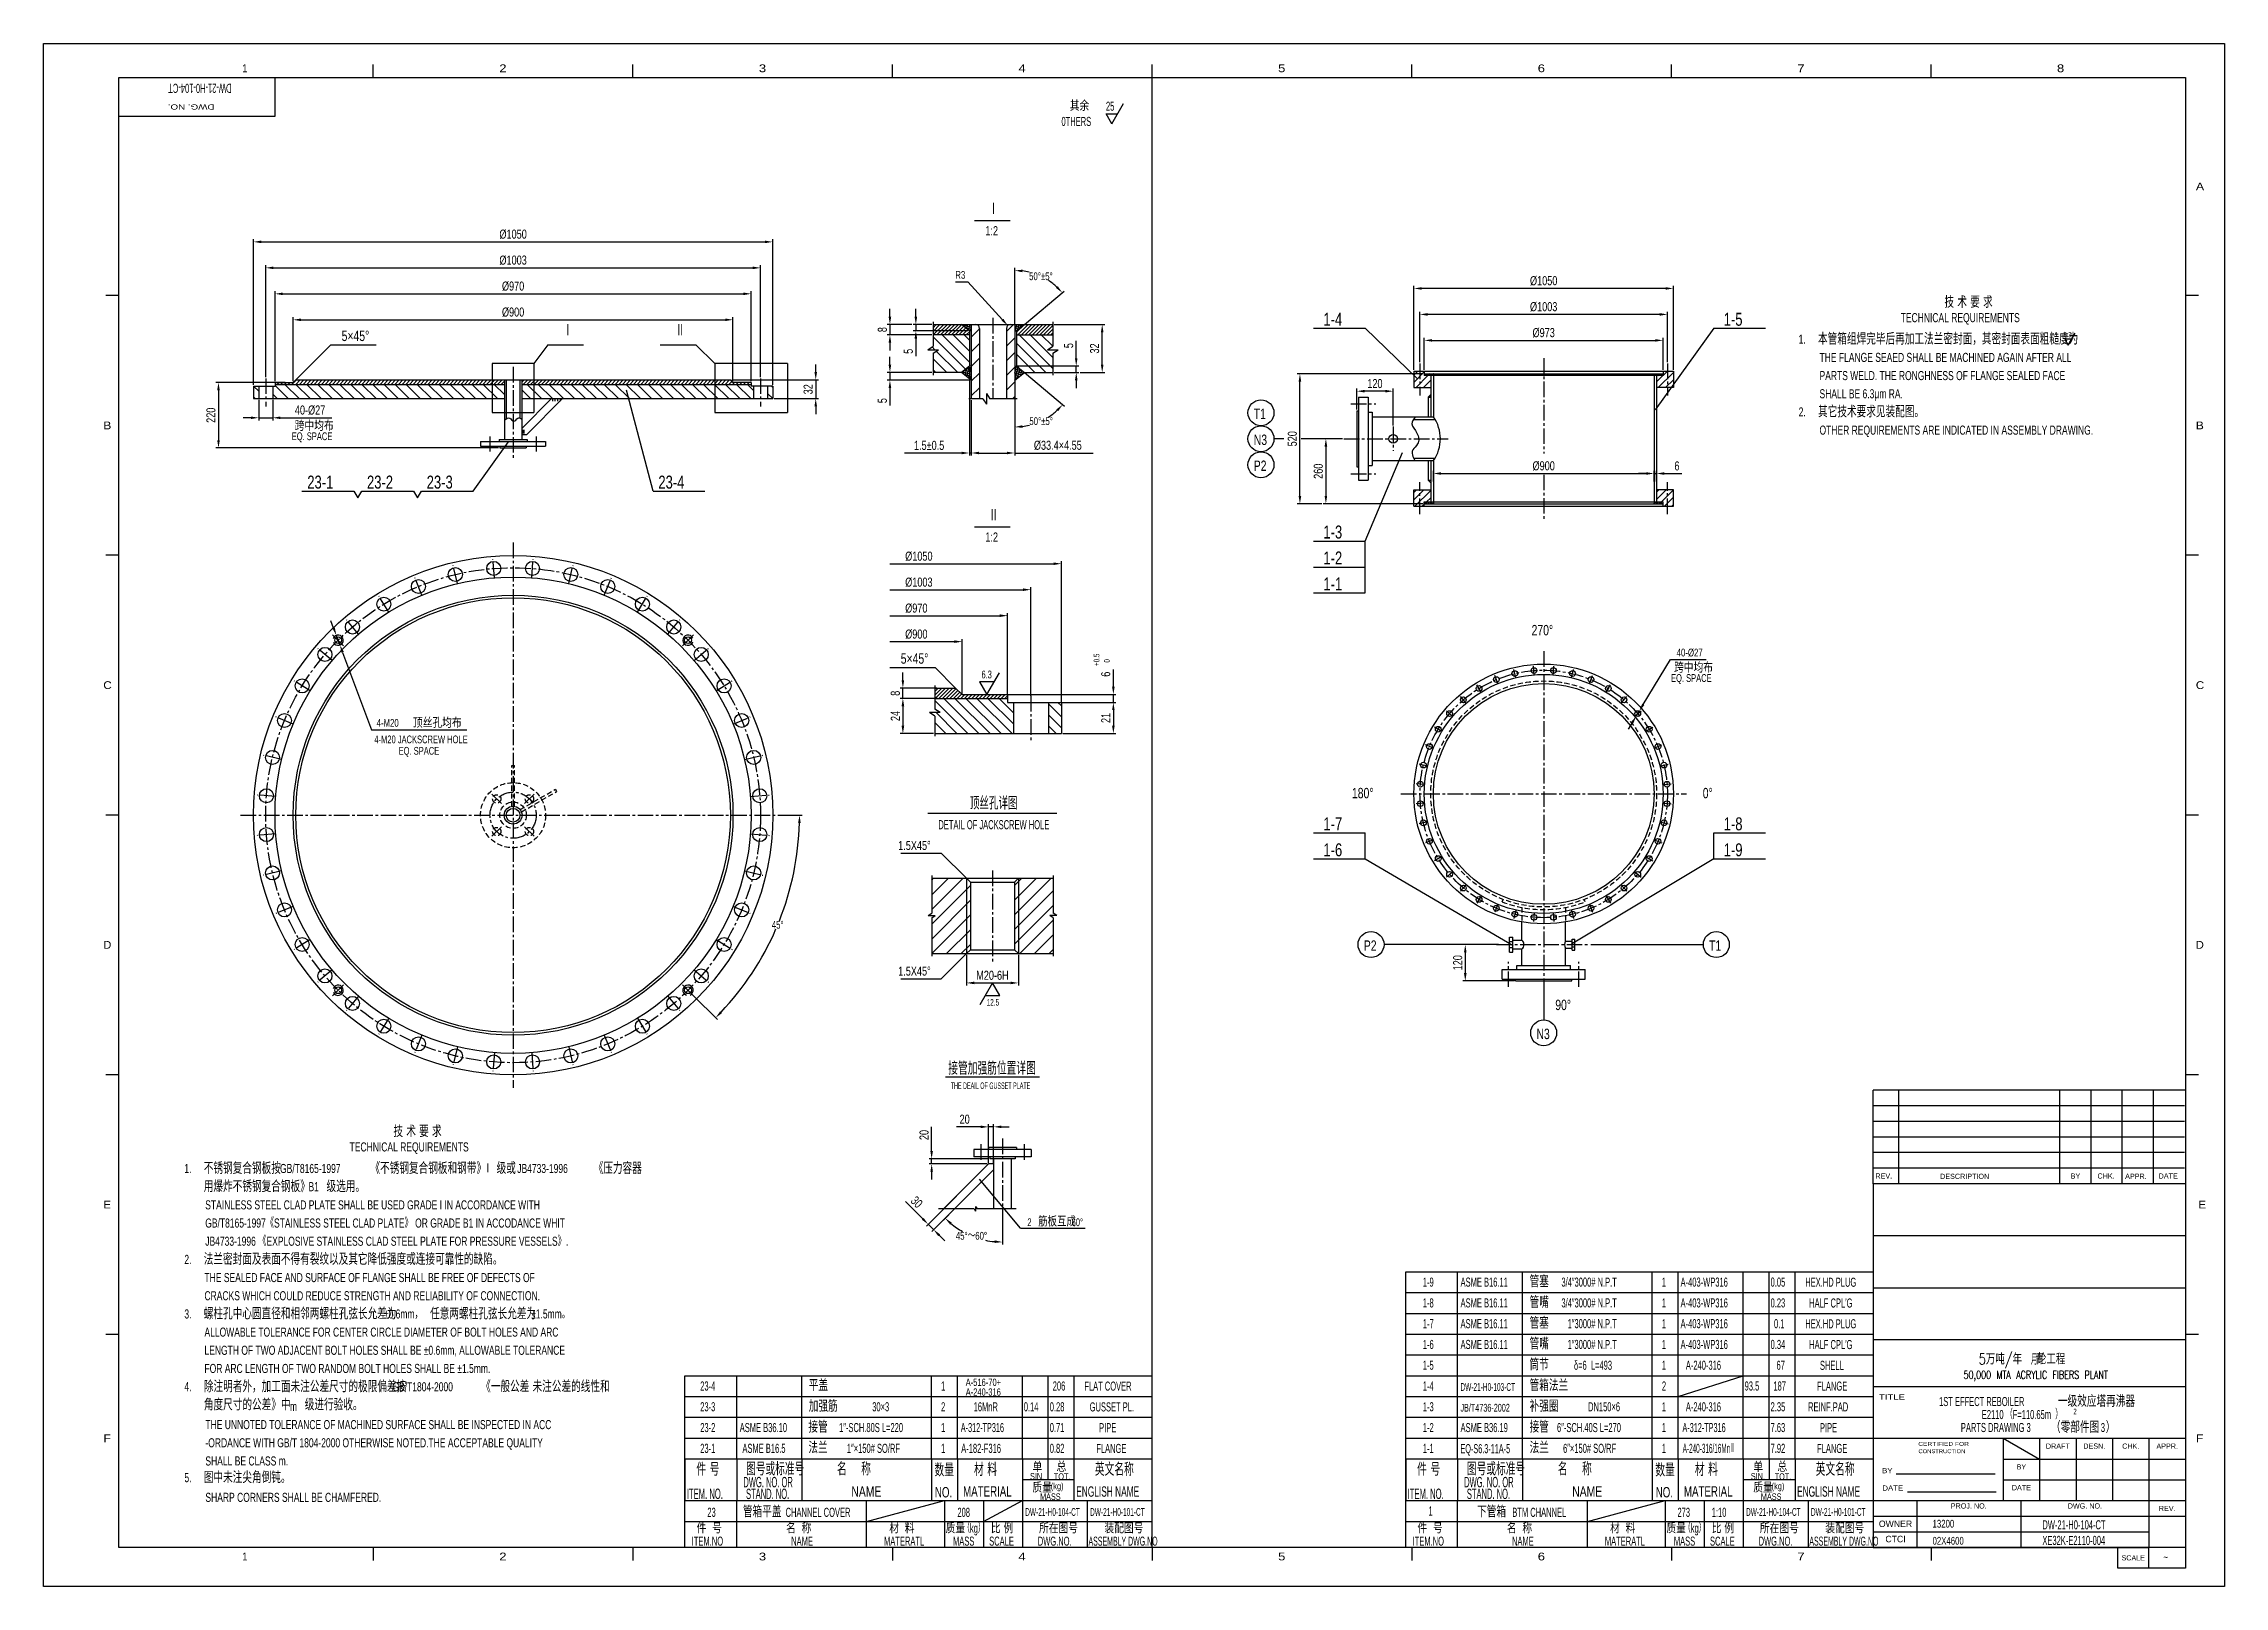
# Model space of a CAD drawing. Extents: x 0 to 840, y 0 to 594.
import ezdxf
from ezdxf.enums import TextEntityAlignment as Align

# ---------------------------------------------------------------- set-up
doc = ezdxf.new("R2010")
doc.units = 0
doc.header["$LTSCALE"] = 8
doc.linetypes.add('CENTER2', pattern=[1.125, 0.75, -0.125, 0.125, -0.125])
doc.linetypes.add('HIDDEN', pattern=[0.375, 0.25, -0.125])
doc.layers.get('0').update_dxf_attribs({"linetype": 'CONTINUOUS'})
doc.layers.get('DEFPOINTS').update_dxf_attribs({"linetype": 'CONTINUOUS'})
for name, color, linetype in [('1', 7, 'CONTINUOUS'), ('2', 7, 'CONTINUOUS'), ('3', 7, 'CENTER2'), ('5', 7, 'CONTINUOUS'), ('BORDER', 7, 'CONTINUOUS'), ('D', 7, 'CONTINUOUS'), ('HID', 7, 'HIDDEN'), ('OT', 7, 'CONTINUOUS'), ('TEXT', 7, 'CONTINUOUS'), ('X4600A1$0$BORDER', 7, 'CONTINUOUS')]:
    doc.layers.add(name, color=color, linetype=linetype)
doc.styles.add('HZ0', font='TXT', dxfattribs={"width": 0.75, "bigfont": 'HZTXT0'})
doc.styles.get("Standard").update_dxf_attribs({"font": 'JDECSTD', "width": 0.75, "bigfont": 'HZDX'})
doc.styles.add('X4600A1$0$STANDARD', font='AUCAD', dxfattribs={"width": 0.8})
doc.dimstyles.new('STANDARD$0', dxfattribs={"dimscale": 0, "dimtxt": 3.5, "dimasz": 3, "dimexe": 1, "dimexo": 0.5, "dimgap": 1, "dimtad": 1, "dimtxsty": 'STANDARD', "dimcen": 0, "dimclrd": 7, "dimclre": 7, "dimclrt": 7, "dimazin": 3, "dimtfac": 0.714286, "dimtmove": 0, "dimatfit": 3, "dimtolj": 1})
doc.dimstyles.new('STANDARD$2', dxfattribs={"dimscale": 0, "dimtxt": 3, "dimasz": 3, "dimexe": 1, "dimexo": 0.0625, "dimgap": 0.09, "dimtad": 0, "dimtih": 1, "dimtoh": 1, "dimzin": 0, "dimtxsty": 'STANDARD', "dimcen": 0.09, "dimclrt": 7, "dimazin": 3, "dimtfac": 1, "dimtofl": 0, "dimtmove": 0, "dimatfit": 3, "dimtolj": 1})
doc.dimstyles.new('STANDARD$3', dxfattribs={"dimscale": 0, "dimtxt": 3, "dimasz": 3, "dimexe": 1, "dimexo": 0.5, "dimgap": 1, "dimtad": 1, "dimtoh": 1, "dimtxsty": 'STANDARD', "dimcen": 0, "dimclrd": 7, "dimclre": 7, "dimclrt": 7, "dimazin": 3, "dimtfac": 0.714286, "dimtmove": 0, "dimatfit": 3, "dimtolj": 1})
doc.dimstyles.new('STANDARD$4', dxfattribs={"dimscale": 0, "dimtxt": 3, "dimasz": 3, "dimexe": 1, "dimexo": 0.5, "dimgap": 1, "dimtad": 1, "dimtoh": 1, "dimtxsty": 'STANDARD', "dimcen": 0, "dimclrd": 7, "dimclre": 7, "dimclrt": 7, "dimazin": 3, "dimtfac": 0.714286, "dimtofl": 0, "dimtmove": 0, "dimatfit": 3, "dimtolj": 1})
pattern_1 = [(135, (-3568.0257, 33.38584), (-0.35355339, -0.35355339), [])]
pattern_2 = [(45, (-3568.0257, 33.3858), (-1.4142136, 1.4142136), [])]

msp = doc.modelspace()

# ---------------------------------------------------------------- texts
at = {"color": 7, "width": 0.6}
msp.add_text('DW-21-H0-104-CT', height=3.5, rotation=180, dxfattribs=at).set_placement((72.366, 578.533))
at = {"color": 7}
for s, height, width, p in [('其余', 4, 0.75, (395.274, 568.099)), ('25', 3.5, 0.6, (409.196, 568.163)), ('0THERS', 3.5, 0.6, (392.065, 562.293)), ('技 术 要 求', 4.5, 0.75, (732.162, 492.27)), ('1-4', 5, 0.75, (492.952, 485.37)), ('1-5', 5, 0.75, (647.146, 485.37)), ('TECHNICAL REQUIREMENTS', 3.5, 0.7, (715.31, 486.751)), ('Ⅰ', 5, 0.75, (200.036, 481.191)), ('Ⅱ', 5, 0.75, (243.329, 481.191)), ('1.', 3.5, 0.7, (676.016, 478.443)), ('本管箱组焊完毕后再加工法兰密封面，其密封面表面粗糙度为', 4.5, 0.75, (683.483, 478.085)), ('THE FLANGE SEAED SHALL BE MACHINED AGAIN AFTER ALL ', 3.5, 0.7, (684.051, 471.443)), ('PARTS WELD. THE RONGHNESS OF FLANGE SEALED FACE ', 3.5, 0.7, (684.051, 464.443)), ('2.', 3.5, 0.7, (676.016, 450.443)), ('其它技术要求见装配图。', 4.5, 0.75, (683.483, 450.085)), ('SHALL BE 6.3μm RA.', 3.5, 0.7, (684.051, 457.443)), ('跨中均布', 4, 0.75, (96.72, 444.9)), ('T1', 4, 0.75, (466.129, 449.472)), ('OTHER REQUIREMENTS ARE INDICATED IN ASSEMBLY DRAWING.', 3.5, 0.7, (684.051, 443.443)), ('N3', 4, 0.75, (466.129, 439.472)), ('P2', 4, 0.75, (466.129, 429.472)), ('23-1', 5, 0.75, (101.557, 422.68)), ('23-2', 5, 0.75, (124.557, 422.68)), ('23-3', 5, 0.75, (147.557, 422.68)), ('23-4', 5, 0.75, (236.792, 422.68)), ('1-3', 5, 0.75, (492.952, 403.453)), ('1-2', 5, 0.75, (492.952, 393.453)), ('1-1', 5, 0.75, (492.952, 383.453)), ('270%%D', 4, 0.75, (573.142, 366.175)), ('跨中均布', 4, 0.75, (628.011, 351.807)), ('顶丝孔详图', 5, 0.7, (356.765, 299.088)), ('180%%D', 4, 0.75, (503.951, 303.439)), ('0%%D', 4, 0.75, (639.08, 303.439)), ('1-7', 5, 0.75, (492.952, 291.093)), ('1-8', 5, 0.75, (647.146, 291.093)), ('1.5X45%%D', 3.5, 0.75, (329.172, 283.53)), ('1-6', 5, 0.75, (492.952, 281.093)), ('1-9', 5, 0.75, (647.146, 281.093)), ('P2', 4, 0.75, (508.524, 244.714)), ('T1', 4, 0.75, (641.524, 244.714)), ('1.5X45%%D', 3.5, 0.75, (329.172, 235.156)), ('90%%D', 4, 0.75, (582.271, 221.885)), ('N3', 4, 0.75, (575.024, 210.714)), ('接管加强筋位置详图', 5, 0.75, (348.438, 196.985)), ('THE DEAIL OF GUSSET PLATE', 2.5, 0.5, (349.41, 191.532)), ('技 术 要 求', 4.5, 0.75, (134.719, 172.97)), ('TECHNICAL REQUIREMENTS', 3.5, 0.7, (117.867, 167.45)), ('1.', 3.5, 0.7, (54.213, 159.14)), ('不锈钢复合钢板按', 4.5, 0.75, (61.689, 158.785)), ('GB/T8165-1997', 3.5, 0.7, (91.069, 159.143)), ('《不锈钢复合钢板和钢带》', 4.5, 0.75, (125.879, 158.785)), ('Ⅰ', 3.5, 0.7, (169.516, 159.143)), ('级或', 4.5, 0.75, (174.487, 158.785)), ('JB4733-1996', 3.5, 0.7, (182.428, 159.143)), ('《压力容器', 4.5, 0.75, (211.878, 158.785)), ('用爆炸不锈钢复合钢板》', 4.5, 0.75, (61.689, 151.785)), ('B1', 3.5, 0.7, (102.032, 152.143)), ('级选用。', 4.5, 0.75, (108.952, 151.785)), ('STAINLESS STEEL CLAD PLATE SHALL BE USED GRADE I IN ACCORDANCE WITH', 3.5, 0.7, (62.256, 145.143)), ('筋板互成', 4, 0.7, (383.073, 138.552)), ('JB4733-1996 《EXPLOSIVE STAINLESS CLAD STEEL PLATE FOR PRESSURE VESSELS》.', 3.5, 0.7, (62.256, 131.143)), ('GB/T8165-1997《STAINLESS STEEL CLAD PLATE》 OR GRADE B1 IN ACCODANCE WHIT ', 3.5, 0.7, (62.256, 138.143)), ('2', 3, 0.7, (378.92, 138.697)), ('60%%d', 3, 0.7, (395.981, 138.697)), ('2.', 3.5, 0.7, (54.213, 124.14)), ('法兰密封面及表面不得有裂纹以及其它降低强度或连接可靠性的缺陷。', 4.5, 0.75, (61.681, 123.782)), ('THE SEALED FACE AND SURFACE OF FLANGE SHALL BE FREE OF DEFECTS OF', 3.5, 0.7, (61.958, 117.155)), ('1-9', 3.5, 0.6, (531.254, 115.399)), ('ASME B16.11', 3.5, 0.6, (545.789, 115.399)), ('管塞', 4.5, 0.75, (572.372, 115.187)), ('3/4″3000# N.P.T', 3.5, 0.6, (584.636, 115.399)), ('1', 3.5, 0.6, (623.339, 115.399)), ('A-403-WP316', 3.5, 0.6, (630.537, 115.399)), ('0.05', 3.5, 0.6, (665.203, 115.399)), ('HEX.HD PLUG', 3.5, 0.6, (678.545, 115.356)), ('CRACKS WHICH COULD REDUCE STRENGTH AND RELIABILITY OF CONNECTION.', 3.5, 0.7, (61.958, 110.155)), ('1-8', 3.5, 0.6, (531.254, 107.399)), ('ASME B16.11', 3.5, 0.6, (545.789, 107.399)), ('管嘴', 4.5, 0.75, (572.372, 107.187)), ('3/4″3000# N.P.T', 3.5, 0.6, (584.636, 107.399)), ('1', 3.5, 0.6, (623.339, 107.399)), ('A-403-WP316', 3.5, 0.6, (630.537, 107.399)), ('0.23', 3.5, 0.6, (665.203, 107.399)), ("HALF CPL'G", 3.5, 0.6, (680.066, 107.356)), ('3.', 3.5, 0.7, (54.213, 103.14)), ('螺柱孔中心圆直径和相邻两螺柱孔弦长允差为', 4.5, 0.75, (61.681, 102.782)), ('%%p0.6mm，', 3.5, 0.7, (131.059, 103.14)), ('任意两螺柱孔弦长允差为', 4.5, 0.75, (148.866, 102.782)), ('%%p1.5mm。', 3.5, 0.7, (187.785, 103.14)), ('1-7', 3.5, 0.6, (531.254, 99.399)), ('ASME B16.11', 3.5, 0.6, (545.789, 99.399)), ('管塞', 4.5, 0.75, (572.372, 99.187)), ('1″3000# N.P.T', 3.5, 0.6, (587.025, 99.399)), ('1', 3.5, 0.6, (623.339, 99.399)), ('A-403-WP316', 3.5, 0.6, (630.537, 99.399)), ('0.1', 3.5, 0.6, (666.512, 99.399)), ('HEX.HD PLUG', 3.5, 0.6, (678.545, 99.356)), ('ALLOWABLE TOLERANCE FOR CENTER CIRCLE DIAMETER OF BOLT HOLES AND ARC ', 3.5, 0.7, (61.958, 96.155)), ('LENGTH OF TWO ADJACENT BOLT HOLES SHALL BE %%P0.6mm, ALLOWABLE TOLERANCE ', 3.5, 0.7, (61.958, 89.155)), ('1-6', 3.5, 0.6, (531.254, 91.399)), ('ASME B16.11', 3.5, 0.6, (545.789, 91.399)), ('管嘴', 4.5, 0.75, (572.372, 91.187)), ('管嘴', 4.5, 0.75, (572.372, 91.187)), ('1″3000# N.P.T', 3.5, 0.6, (587.025, 91.399)), ('1', 3.5, 0.6, (623.339, 91.399)), ('A-403-WP316', 3.5, 0.6, (630.537, 91.399)), ('0.34', 3.5, 0.6, (665.203, 91.399)), ("HALF CPL'G", 3.5, 0.6, (680.066, 91.356)), ('FOR ARC LENGTH OF TWO RANDOM BOLT HOLES SHALL BE %%P1.5mm.', 3.5, 0.7, (61.958, 82.155)), ('1-5', 3.5, 0.6, (531.254, 83.399)), ('筒节', 4.5, 0.75, (572.372, 83.187)), ('δ=6  L=493', 3.5, 0.6, (589.46, 83.399)), ('1', 3.5, 0.6, (623.339, 83.399)), ('A-240-316', 3.5, 0.6, (632.557, 83.399)), ('67', 3.5, 0.6, (667.492, 83.399)), ('SHELL', 3.5, 0.6, (684.218, 83.356)), ('4.', 3.5, 0.7, (54.213, 75.14)), ('除注明者外，加工面未注公差尺寸的极限偏差按', 4.5, 0.75, (61.709, 74.743)), ('GB/T1804-2000', 3.5, 0.7, (134.351, 75.101)), ('《一般公差 未注公差的线性和', 4.5, 0.75, (168.521, 74.743)), ('23-4', 3.5, 0.6, (252.92, 75.399)), ('平盖', 4.5, 0.75, (294.718, 75.187)), ('1', 3.5, 0.6, (345.686, 75.399)), ('A-516-70+', 2.8, 0.75, (355.174, 77.168)), ('A-240-316', 2.8, 0.75, (355.174, 73.425)), ('206', 3.5, 0.6, (388.705, 75.399)), ('FLAT COVER', 3.5, 0.6, (400.859, 75.356)), ('1-4', 3.5, 0.6, (531.254, 75.399)), ('DW-21-H0-103-CT', 3, 0.5, (545.745, 75.274)), ('管箱法兰', 4.5, 0.75, (572.372, 75.187)), ('2', 3.5, 0.6, (623.339, 75.399)), ('93.5', 3.5, 0.6, (655.203, 75.399)), ('187', 3.5, 0.6, (666.272, 75.399)), ('FLANGE', 3.5, 0.6, (683.129, 75.356)), ('角度尺寸的公差》中', 4.5, 0.75, (61.709, 67.743)), ('m', 3.5, 0.7, (94.874, 67.541)), ('级进行验收。', 4.5, 0.75, (100.581, 67.743)), ('23-3', 3.5, 0.6, (252.92, 67.399)), ('加强筋', 4.5, 0.75, (294.718, 67.187)), ('30×3', 3.5, 0.6, (319.165, 67.399)), ('2', 3.5, 0.6, (345.686, 67.399)), ('16MnR', 3.5, 0.6, (358.233, 67.399)), ('0.14', 3.5, 0.6, (377.55, 67.399)), ('0.28', 3.5, 0.6, (387.55, 67.399)), ('GUSSET PL.', 3.5, 0.6, (402.919, 67.356)), ('1-3', 3.5, 0.6, (531.254, 67.399)), ('JB/T4736-2002', 3, 0.58, (545.745, 67.274)), ('补强圈', 4.5, 0.75, (572.372, 67.187)), ('DN150×6', 3.5, 0.6, (594.885, 67.399)), ('1', 3.5, 0.6, (623.339, 67.399)), ('A-240-316', 3.5, 0.6, (632.557, 67.399)), ('2.35', 3.5, 0.6, (665.203, 67.399)), ('REINF.PAD', 3.5, 0.6, (679.647, 67.356)), ('1ST EFFECT REBOILER', 3.5, 0.6, (730.093, 69.418)), ('E2110 （F=110.65m  ）', 3.5, 0.6, (746.566, 64.418)), ('一级效应塔再沸器', 4.5, 0.75, (775.878, 69.089)), ('2', 2.2, 0.6, (781.863, 66.217)), ('THE UNNOTED TOLERANCE OF MACHINED SURFACE SHALL BE INSPECTED IN ACC', 3.5, 0.7, (62.319, 60.541)), ('23-2', 3.5, 0.6, (252.92, 59.399)), ('ASME B36.10', 3.5, 0.6, (268.136, 59.399)), ('接管', 4.5, 0.75, (294.581, 59.187)), ('1″-SCH.80S L=220', 3.5, 0.6, (306.393, 59.399)), ('1', 3.5, 0.6, (345.686, 59.399)), ('A-312-TP316', 3.5, 0.55, (353.288, 59.399)), ('0.71', 3.5, 0.6, (387.55, 59.399)), ('PIPE', 3.5, 0.6, (406.565, 59.356)), ('1-2', 3.5, 0.6, (531.254, 59.399)), ('ASME B36.19', 3.5, 0.6, (545.789, 59.399)), ('接管', 4.5, 0.75, (572.372, 59.187)), ('6″-SCH.40S L=270', 3.5, 0.6, (582.932, 59.399)), ('1', 3.5, 0.6, (623.339, 59.399)), ('A-312-TP316', 3.5, 0.55, (631.256, 59.399)), ('7.63', 3.5, 0.6, (665.203, 59.399)), ('PIPE', 3.5, 0.6, (684.218, 59.356)), ('PARTS DRAWING 3', 3.5, 0.6, (738.5, 59.418)), ('（零部件图  ）', 4.5, 0.75, (773.223, 59.089)), ('3', 3.5, 0.6, (792.411, 59.418)), ('-ORDANCE WITH GB/T 1804-2000 OTHERWISE NOTED.THE ACCEPTABLE QUALITY', 3.5, 0.7, (62.319, 53.541)), ('23-1', 3.5, 0.6, (252.92, 51.399)), ('ASME B16.5', 3.5, 0.6, (269.17, 51.399)), ('法兰', 4.5, 0.75, (294.581, 51.187)), ('1″×150# SO/RF', 3.5, 0.6, (309.404, 51.399)), ('1', 3.5, 0.6, (345.686, 51.399)), ('A-182-F316', 3.5, 0.6, (353.453, 51.399)), ('0.82', 3.5, 0.6, (387.55, 51.399)), ('FLANGE', 3.5, 0.6, (405.476, 51.356)), ('1-1', 3.5, 0.6, (531.254, 51.399)), ('EQ-S6.3-11A-5', 3.5, 0.5, (545.745, 51.274)), ('法兰', 4.5, 0.75, (572.372, 51.187)), ('6″×150# SO/RF', 3.5, 0.6, (585.27, 51.399)), ('1', 3.5, 0.6, (623.339, 51.399)), ('A-240-316/16MnⅡ', 3.5, 0.42, (631.347, 51.399)), ('7.92', 3.5, 0.6, (665.203, 51.399)), ('FLANGE', 3.5, 0.6, (683.129, 51.356)), ('5.', 3.5, 0.7, (54.241, 40.101)), ('图中未注尖角倒钝。', 4.5, 0.75, (61.709, 39.743)), ('SHALL BE CLASS m.', 3.5, 0.7, (62.319, 46.541)), ('SHARP CORNERS SHALL BE CHAMFERED.', 3.5, 0.7, (62.322, 32.525)), ('23', 3.5, 0.6, (255.66, 26.764)), ('管箱平盖', 4.5, 0.75, (269.369, 26.551)), ('CHANNEL COVER', 3.5, 0.6, (285.802, 26.764)), ('208', 3.5, 0.6, (351.988, 26.764)), ('DW-21-H0-104-CT', 3, 0.5, (378.092, 27.156)), ('DW-21-H0-101-CT', 3, 0.5, (403.092, 27.156)), ('1', 3.5, 0.6, (533.449, 27.282)), ('下管箱', 4.5, 0.75, (552.162, 26.551)), ('BTM CHANNEL', 3.5, 0.6, (565.709, 26.764)), ('273', 3.5, 0.6, (629.34, 26.764)), ('1:10', 3.5, 0.6, (642.533, 26.764)), ('DW-21-H0-104-CT', 3, 0.5, (655.745, 27.156)), ('DW-21-H0-101-CT', 3, 0.5, (680.745, 27.156)), ('DW-21-H0-104-CT', 3.5, 0.6, (769.902, 21.951)), ('ITEM.NO', 3.5, 0.6, (249.658, 15.659)), ('件  号', 4, 0.75, (251.524, 20.403)), ('名  称', 4, 0.75, (285.974, 20.403)), ('NAME', 3.5, 0.6, (287.957, 15.659)), ('MATERATL', 3.5, 0.6, (323.716, 15.659)), ('材  料', 4, 0.75, (325.736, 20.403)), ('质量', 4, 0.75, (347.433, 20.403)), ('MASS', 3.5, 0.6, (350.291, 15.659)), ('（kg）', 3.5, 0.6, (354.078, 20.664)), ('SCALE', 3.5, 0.6, (364.224, 15.659)), ('比 例', 4, 0.75, (364.869, 20.403)), ('DWG.NO.', 3.5, 0.6, (382.935, 15.659)), ('所在图号', 4, 0.75, (383.425, 20.403)), ('ASSEMBLY DWG.NO', 3.5, 0.46, (402.476, 15.659)), ('装配图号', 4, 0.75, (408.625, 20.403)), ('ITEM.NO', 3.5, 0.6, (527.311, 15.659)), ('件  号', 4, 0.75, (529.177, 20.403)), ('名  称', 4, 0.75, (563.627, 20.403)), ('NAME', 3.5, 0.6, (565.61, 15.659)), ('MATERATL', 3.5, 0.6, (601.369, 15.659)), ('材  料', 4, 0.75, (603.389, 20.403)), ('质量', 4, 0.75, (625.086, 20.403)), ('MASS', 3.5, 0.6, (627.944, 15.659)), ('（kg）', 3.5, 0.6, (631.731, 20.664)), ('SCALE', 3.5, 0.6, (641.878, 15.659)), ('比 例', 4, 0.75, (642.522, 20.403)), ('DWG.NO.', 3.5, 0.6, (660.588, 15.659)), ('所在图号', 4, 0.75, (661.079, 20.403)), ('ASSEMBLY DWG.NO', 3.5, 0.46, (680.13, 15.659)), ('装配图号', 4, 0.75, (686.279, 20.403)), ('XE32K-E2110-004', 3.5, 0.6, (769.902, 15.951))]:
    msp.add_text(s, height=height, dxfattribs=dict(at, width=width)).set_placement(p)
for s, height, width, p in [('6.3', 2, 0.6, (779.565, 481.909)), ('6.3', 3, 0.6, (363.247, 351.103)), ('顶丝孔均布', 4, 0.75, (151.637, 332.755))]:
    msp.add_text(s, height=height, dxfattribs=dict(at, width=width)).set_placement(p, align=Align.MIDDLE)
at = {"color": 7, "width": 0.65}
for s, p in [('+0.5', (405.579, 356.771)), ('0', (409.562, 356.338))]:
    msp.add_text(s, height=2.2, rotation=90, dxfattribs=at).set_placement(p, align=Align.MIDDLE)
at = {"color": 7, "width": 0.6}
msp.add_text('DETAIL OF JACKSCREW HOLE', height=3.5, dxfattribs=at).set_placement((366.006, 291.526), align=Align.CENTER)
at = {"layer": 'BORDER', "color": 3, "ltscale": 100, "style": 'HZ0'}
for s, width, p in [('5万吨/年  纶工程', 0.75, (745.386, 85.436)), ('月 ', 0.45, (765.469, 85.317)), ('青 ', 0.55, (767.321, 85.536))]:
    msp.add_text(s, height=4.2439, dxfattribs=dict(at, width=width)).set_placement(p)
at = {"layer": 'BORDER', "color": 2, "linetype": 'CONTINUOUS', "style": 'HZ0', "width": 0.75}
msp.add_text('50,000 MTA ACRYLIC FIBERS PLANT', height=3.00428, dxfattribs=at).set_placement((767.35, 80.994), align=Align.MIDDLE)
at = {"layer": 'D'}
for s, height, width, p in [('件 号 ', 5, 0.75, (251.416, 42.564)), ('DWG. NO. OR', 4, 0.5, (269.526, 38.14)), ('图号或标准号', 5, 0.65, (270.585, 42.739)), ('名    称 ', 5, 0.75, (305.598, 42.707)), ('数量 ', 5, 0.75, (343.157, 42.291)), ('材 料 ', 5, 0.75, (358.373, 42.501)), ('SIN.', 2.5, 0.7, (379.951, 41.141)), ('单', 4, 0.75, (380.897, 43.99)), ('TOT.', 2.5, 0.7, (389.138, 41.034)), ('总', 4, 0.75, (390.196, 44.08)), ('英文名称', 5, 0.75, (404.922, 42.558)), ('件 号 ', 5, 0.75, (529.069, 42.564)), ('DWG. NO. OR', 4, 0.5, (547.179, 38.14)), ('图号或标准号', 5, 0.65, (548.238, 42.739)), ('名    称 ', 5, 0.75, (583.251, 42.707)), ('数量 ', 5, 0.75, (620.81, 42.291)), ('材 料 ', 5, 0.75, (636.026, 42.501)), ('SIN.', 2.5, 0.7, (657.604, 41.141)), ('单', 4, 0.75, (658.55, 43.99)), ('TOT.', 2.5, 0.7, (666.791, 41.034)), ('总', 4, 0.75, (667.849, 44.08)), ('英文名称', 5, 0.75, (682.575, 42.558)), ('ITEM. NO.', 4, 0.55, (247.758, 33.642)), ('STAND. NO.', 4, 0.5, (270.56, 33.625)), ('NAME', 4, 0.75, (311.123, 34.515)), ('NO.', 4, 0.7, (343.305, 34.252)), ('MATERIAL', 4, 0.7, (354.167, 34.572)), ('质量 ', 4, 0.75, (380.887, 36.079)), ('MASS', 2.5, 0.7, (383.81, 33.294)), ('(kg)', 2.5, 0.75, (387.95, 37.357)), ('ENGLISH NAME', 4, 0.6, (397.756, 34.518)), ('ITEM. NO.', 4, 0.55, (525.411, 33.642)), ('STAND. NO.', 4, 0.5, (548.213, 33.625)), ('NAME', 4, 0.75, (588.776, 34.515)), ('NO.', 4, 0.7, (620.958, 34.252)), ('MATERIAL', 4, 0.7, (631.82, 34.572)), ('质量 ', 4, 0.75, (658.54, 36.079)), ('MASS', 2.5, 0.7, (661.464, 33.294)), ('(kg)', 2.5, 0.75, (665.603, 37.357)), ('ENGLISH NAME', 4, 0.6, (675.409, 34.518))]:
    msp.add_text(s, height=height, dxfattribs=dict(at, width=width)).set_placement(p)
at = {"layer": 'OT', "color": 2, "width": 0.75}
for s, p in [('13200', (727.583, 22.619)), ('02X4600', (727.583, 16.049)), ('~', (816.477, 9.765))]:
    msp.add_text(s, height=3, dxfattribs=at).set_placement(p)
at = {"layer": 'TEXT', "color": 7, "width": 0.75}
for s, height, p in [('Ⅰ', 5, (363.994, 527.899)), ('Ⅱ', 5, (364.084, 409.97)), ('%%c1050', 3.5, (331.864, 394.913)), ('%%c1003', 3.5, (331.864, 384.913)), ('%%c970', 3.5, (331.864, 374.913)), ('%%c900', 3.5, (331.864, 364.913))]:
    msp.add_text(s, height=height, dxfattribs=at).set_placement(p)
at = {"layer": 'TEXT', "color": 7}
for s, height, width, p in [('1:2', 3.5, 0.75, (365.188, 521.996)), ('5×45%%D', 4, 0.75, (120.104, 481.487)), ('EQ. SPACE ', 3, 0.7, (103.792, 442.438)), ('1:2', 3.5, 0.75, (365.188, 404.067)), ('5×45%%D', 4, 0.75, (335.476, 357.242)), ('EQ. SPACE ', 3, 0.7, (635.082, 349.345)), ('4-M20 JACKSCREW HOLE', 3, 0.7, (145.369, 326.105)), ('EQ. SPACE', 3, 0.7, (144.562, 321.322)), ('12.5', 2.5, 0.6, (365.655, 224.866))]:
    msp.add_text(s, height=height, dxfattribs=dict(at, width=width)).set_placement(p, align=Align.MIDDLE)
at = {"layer": 'X4600A1$0$BORDER', "color": 3, "style": 'X4600A1$0$STANDARD', "oblique": 0.000019}
for s, width, p, p2 in [('1', 1.194118, (76.5, 583), (78.465, 583)), ('2', 1.16, (175.5, 583), (178.306, 583)), ('3', 1.16, (275.5, 583), (278.306, 583)), ('4', 1.16, (375.5, 583), (378.306, 583)), ('5', 1.16, (475.5, 583), (478.306, 583)), ('6', 1.16, (575.5, 583), (578.306, 583)), ('7', 1.16, (675.5, 583), (678.306, 583)), ('8', 1.16, (775.5, 583), (778.306, 583)), ('A', 1.235185, (829, 537.5), (832.227, 537.5)), ('B', 1.226923, (23, 445.5), (26.087, 445.5)), ('B', 1.226923, (829, 445.5), (832.087, 445.5)), ('C', 1.235185, (23, 345.5), (26.227, 345.5)), ('C', 1.235185, (829, 345.5), (832.227, 345.5)), ('D', 1.226923, (23, 245.5), (26.087, 245.5)), ('D', 1.226923, (829, 245.5), (832.087, 245.5)), ('E', 1.218, (23, 145.5), (25.947, 145.5)), ('E', 1.218, (830, 145.5), (832.947, 145.5)), ('F', 1.218, (23, 55.5), (25.947, 55.5)), ('F', 1.218, (829, 55.5), (831.947, 55.5)), ('1', 1.194118, (76.5, 10), (78.465, 10)), ('2', 1.16, (175.5, 10), (178.306, 10)), ('3', 1.16, (275.5, 10), (278.306, 10)), ('4', 1.16, (375.5, 10), (378.306, 10)), ('5', 1.16, (475.5, 10), (478.306, 10)), ('6', 1.16, (575.5, 10), (578.306, 10)), ('7', 1.16, (675.5, 10), (678.306, 10))]:
    msp.add_text(s, height=3, dxfattribs=dict(at, width=width)).set_placement(p, p2, align=Align.FIT)
at = {"layer": 'X4600A1$0$BORDER', "color": 2, "style": 'X4600A1$0$STANDARD', "oblique": 0.000019, "width": 1.179661}
msp.add_text('DWG. NO.', height=2, rotation=180, dxfattribs=at).set_placement((65.8, 570.6), (47.839, 570.6), align=Align.FIT)
at = {"layer": 'X4600A1$0$BORDER', "color": 2, "style": 'X4600A1$0$STANDARD', "oblique": 0.000019}
for s, height, p in [('REV.', 2.0058, (705.573, 156.997)), ('DESCRIPTION', 2.00578, (730.492, 156.872)), ('BY', 2.0058, (780.783, 156.997)), ('CHK.', 2.0058, (791.108, 156.997)), ('APPR.', 2.0058, (801.767, 156.897)), ('DATE', 2.0058, (814.675, 156.997))]:
    msp.add_text(s, height=height, dxfattribs=at).set_placement(p)
for s, height, width, p, p2 in [('TITLE', 2.0058, 1.040268, (706.96, 71.885), (716.989, 71.885)), ('CERTIFIED FOR', 1.50434, 1.012563, (722.064, 54.092), (741.621, 54.092)), ('CONSTRUCTION', 1.50434, 1.016393, (722.165, 51.284), (740.217, 51.284)), ('BY', 2.0058, 1.087719, (708.163, 43.561), (712.175, 43.561)), ('DATE', 2.0058, 1.050847, (708.264, 36.842), (716.287, 36.842))]:
    msp.add_text(s, height=height, dxfattribs=dict(at, width=width)).set_placement(p, p2, align=Align.FIT)
for s, p in [('DRAFT', (775.858, 53)), ('DESN.', (789.899, 53)), ('CHK.', (803.939, 53)), ('APPR.', (817.98, 53)), ('BY', (761.818, 45)), ('DATE', (761.818, 37)), ('PROJ. NO.', (741.532, 29.97)), ('DWG. NO.', (786.275, 29.97))]:
    msp.add_text(s, height=2.0058, dxfattribs=at).set_placement(p, align=Align.CENTER)
at = {"layer": 'X4600A1$0$BORDER', "color": 2, "linetype": 'CONTINUOUS', "style": 'X4600A1$0$STANDARD'}
for s, p in [('OWNER', (713.33, 24.08)), ('CTCI', (713.33, 18.224))]:
    msp.add_text(s, height=2.5036, dxfattribs=at).set_placement(p, align=Align.MIDDLE)
at = {"layer": 'X4600A1$0$BORDER', "color": 2, "style": 'X4600A1$0$STANDARD', "oblique": 0.000019}
msp.add_text('REV.', height=2.0058, dxfattribs=at).set_placement((817.98, 30), align=Align.MIDDLE)
at = {"layer": 'X4600A1$0$BORDER', "color": 2, "style": 'X4600A1$0$STANDARD', "oblique": 0.000019, "width": 0.9}
msp.add_text('SCALE', height=2.0058, dxfattribs=at).set_placement((800.38, 9.986))

# ---------------------------------------------------------------- blocks, each defined once
blk = doc.blocks.new('*D16')
at = {"layer": 'DEFPOINTS', "color": 0}
for p in [(500.8, 441.86), (493.91, 416.86), (531.8, 416.86)]:
    blk.add_point(p, dxfattribs=at)
at = {"layer": 'TEXT', "color": 7}
for p, q in [((500.3, 441.86), (492.91, 441.86)), ((493.91, 438.86), (493.91, 419.86)), ((531.3, 416.86), (492.91, 416.86))]:
    blk.add_line(p, q, dxfattribs=at)
for points in [[(493.41, 438.86), (494.41, 438.86), (493.91, 441.86)], [(493.41, 419.86), (494.41, 419.86), (493.91, 416.86)]]:
    blk.add_solid(points, dxfattribs=at)
at = {"layer": 'TEXT', "color": 7, "insert": (490.99, 429.36), "char_height": 3.5, "attachment_point": 5, "rotation": 90}
blk.add_mtext('\\A1;260', dxfattribs=at)
blk = doc.blocks.new('*D17')
at = {"layer": 'DEFPOINTS', "color": 0}
for p in [(483.91, 466.86), (531.8, 466.86), (492.91, 416.86)]:
    blk.add_point(p, dxfattribs=at)
at = {"layer": 'TEXT', "color": 7}
for p, q in [((531.3, 466.86), (482.91, 466.86)), ((483.91, 419.86), (483.91, 463.86)), ((492.41, 416.86), (482.91, 416.86))]:
    blk.add_line(p, q, dxfattribs=at)
for points in [[(483.41, 463.86), (484.41, 463.86), (483.91, 466.86)], [(483.41, 419.86), (484.41, 419.86), (483.91, 416.86)]]:
    blk.add_solid(points, dxfattribs=at)
at = {"layer": 'TEXT', "color": 7, "insert": (480.99, 441.86), "char_height": 3.5, "attachment_point": 5, "rotation": 90}
blk.add_mtext('\\A1;520', dxfattribs=at)
blk = doc.blocks.new('*D18')
at = {"layer": 'DEFPOINTS', "color": 0}
for p in [(623.8, 479.74), (531.8, 467.86), (623.8, 467.86)]:
    blk.add_point(p, dxfattribs=at)
at = {"layer": 'TEXT', "color": 7}
for p, q in [((531.8, 468.36), (531.8, 480.74)), ((534.8, 479.74), (620.8, 479.74)), ((623.8, 468.36), (623.8, 480.74))]:
    blk.add_line(p, q, dxfattribs=at)
for points in [[(534.8, 480.24), (534.8, 479.24), (531.8, 479.74)], [(620.8, 480.24), (620.8, 479.24), (623.8, 479.74)]]:
    blk.add_solid(points, dxfattribs=at)
at = {"layer": 'TEXT', "color": 7, "insert": (577.8, 482.66), "char_height": 3.5, "attachment_point": 5}
blk.add_mtext('\\A1;%%C973', dxfattribs=at)
blk = doc.blocks.new('*D19')
at = {"layer": 'DEFPOINTS', "color": 0}
for p in [(530.15, 489.74), (530.15, 470.86), (625.45, 470.86)]:
    blk.add_point(p, dxfattribs=at)
at = {"layer": 'TEXT', "color": 7}
for p, q in [((530.15, 471.36), (530.15, 490.74)), ((622.45, 489.74), (533.15, 489.74)), ((625.45, 471.36), (625.45, 490.74))]:
    blk.add_line(p, q, dxfattribs=at)
for points in [[(533.15, 490.24), (533.15, 489.24), (530.15, 489.74)], [(622.45, 490.24), (622.45, 489.24), (625.45, 489.74)]]:
    blk.add_solid(points, dxfattribs=at)
at = {"layer": 'TEXT', "color": 7, "insert": (577.8, 492.66), "char_height": 3.5, "attachment_point": 5}
blk.add_mtext('\\A1;%%C1003', dxfattribs=at)
blk = doc.blocks.new('*D20')
at = {"layer": 'DEFPOINTS', "color": 0}
for p in [(527.8, 499.74), (527.8, 467.86), (627.8, 467.86)]:
    blk.add_point(p, dxfattribs=at)
at = {"layer": 'TEXT', "color": 7}
for p, q in [((527.8, 468.36), (527.8, 500.74)), ((624.8, 499.74), (530.8, 499.74)), ((627.8, 468.36), (627.8, 500.74))]:
    blk.add_line(p, q, dxfattribs=at)
for points in [[(530.8, 500.24), (530.8, 499.24), (527.8, 499.74)], [(624.8, 500.24), (624.8, 499.24), (627.8, 499.74)]]:
    blk.add_solid(points, dxfattribs=at)
at = {"layer": 'TEXT', "color": 7, "insert": (577.8, 502.66), "char_height": 3.5, "attachment_point": 5}
blk.add_mtext('\\A1;%%C1050', dxfattribs=at)
blk = doc.blocks.new('*D21')
at = {"layer": 'DEFPOINTS', "color": 0}
for p in [(620.3, 428.48), (535.3, 424.88), (620.3, 424.88)]:
    blk.add_point(p, dxfattribs=at)
at = {"layer": 'TEXT', "color": 7}
for p, q in [((535.3, 425.38), (535.3, 429.48)), ((538.3, 428.48), (617.3, 428.48)), ((620.3, 425.38), (620.3, 429.48))]:
    blk.add_line(p, q, dxfattribs=at)
for points in [[(538.3, 428.98), (538.3, 427.98), (535.3, 428.48)], [(617.3, 428.98), (617.3, 427.98), (620.3, 428.48)]]:
    blk.add_solid(points, dxfattribs=at)
at = {"layer": 'TEXT', "color": 7, "insert": (577.8, 431.39), "char_height": 3.5, "attachment_point": 5}
blk.add_mtext('\\A1;%%C900', dxfattribs=at)
blk = doc.blocks.new('*D22')
at = {"layer": 'DEFPOINTS', "color": 0}
for p in [(621.3, 428.48), (620.3, 424.88), (621.3, 424.88)]:
    blk.add_point(p, dxfattribs=at)
at = {"layer": 'TEXT', "color": 7}
for p, q in [((617.3, 428.48), (614.3, 428.48)), ((620.3, 425.38), (620.3, 429.48)), ((620.3, 428.48), (621.3, 428.48)), ((621.3, 425.38), (621.3, 429.48)), ((624.3, 428.48), (631, 428.48))]:
    blk.add_line(p, q, dxfattribs=at)
for points in [[(617.3, 428.98), (617.3, 427.98), (620.3, 428.48)], [(624.3, 428.98), (624.3, 427.98), (621.3, 428.48)]]:
    blk.add_solid(points, dxfattribs=at)
at = {"layer": 'TEXT', "color": 7, "insert": (629.15, 431.39), "char_height": 3.5, "attachment_point": 5}
blk.add_mtext('\\A1;6', dxfattribs=at)
blk = doc.blocks.new('*D23')
at = {"layer": 'DEFPOINTS', "color": 0}
for p in [(560.84, 247.11), (547.6, 233.11), (567, 233.11)]:
    blk.add_point(p, dxfattribs=at)
at = {"layer": 'TEXT', "color": 7}
for p, q in [((560.34, 247.11), (546.6, 247.11)), ((547.6, 244.11), (547.6, 236.11)), ((566.5, 233.11), (546.6, 233.11))]:
    blk.add_line(p, q, dxfattribs=at)
for points in [[(547.1, 244.11), (548.1, 244.11), (547.6, 247.11)], [(547.1, 236.11), (548.1, 236.11), (547.6, 233.11)]]:
    blk.add_solid(points, dxfattribs=at)
at = {"layer": 'TEXT', "color": 7, "insert": (544.69, 240.11), "char_height": 3.5, "attachment_point": 5, "rotation": 90}
blk.add_mtext('\\A1;120', dxfattribs=at)
blk = doc.blocks.new('*D24')
at = {"layer": 'DEFPOINTS', "color": 0}
for p in [(265.54, 487.67), (96.14, 463.52), (265.54, 463.52)]:
    blk.add_point(p, dxfattribs=at)
at = {"layer": 'TEXT', "color": 7}
for p, q in [((96.14, 464.02), (96.14, 488.67)), ((99.14, 487.67), (262.54, 487.67)), ((265.54, 464.02), (265.54, 488.67))]:
    blk.add_line(p, q, dxfattribs=at)
for points in [[(99.14, 488.17), (99.14, 487.17), (96.14, 487.67)], [(262.54, 488.17), (262.54, 487.17), (265.54, 487.67)]]:
    blk.add_solid(points, dxfattribs=at)
at = {"layer": 'TEXT', "color": 7, "insert": (180.84, 490.59), "char_height": 3.5, "attachment_point": 5}
blk.add_mtext('\\A1;%%C900', dxfattribs=at)
blk = doc.blocks.new('*D25')
at = {"layer": 'DEFPOINTS', "color": 0}
for p in [(272.54, 497.67), (89.14, 463.52), (272.54, 463.52)]:
    blk.add_point(p, dxfattribs=at)
at = {"layer": 'TEXT', "color": 7}
for p, q in [((89.14, 464.02), (89.14, 498.67)), ((92.14, 497.67), (269.54, 497.67)), ((272.54, 464.02), (272.54, 498.67))]:
    blk.add_line(p, q, dxfattribs=at)
for points in [[(92.14, 498.17), (92.14, 497.17), (89.14, 497.67)], [(269.54, 498.17), (269.54, 497.17), (272.54, 497.67)]]:
    blk.add_solid(points, dxfattribs=at)
at = {"layer": 'TEXT', "color": 7, "insert": (180.84, 500.59), "char_height": 3.5, "attachment_point": 5}
blk.add_mtext('\\A1;%%C970', dxfattribs=at)
blk = doc.blocks.new('*D26')
at = {"layer": 'DEFPOINTS', "color": 0}
for p in [(276.14, 507.67), (85.54, 465.12), (276.14, 465.12)]:
    blk.add_point(p, dxfattribs=at)
at = {"layer": 'TEXT', "color": 7}
for p, q in [((85.54, 465.62), (85.54, 508.67)), ((88.54, 507.67), (273.14, 507.67)), ((276.14, 465.62), (276.14, 508.67))]:
    blk.add_line(p, q, dxfattribs=at)
for points in [[(88.54, 508.17), (88.54, 507.17), (85.54, 507.67)], [(273.14, 508.17), (273.14, 507.17), (276.14, 507.67)]]:
    blk.add_solid(points, dxfattribs=at)
at = {"layer": 'TEXT', "color": 7, "insert": (180.84, 510.59), "char_height": 3.5, "attachment_point": 5}
blk.add_mtext('\\A1;%%C1003', dxfattribs=at)
blk = doc.blocks.new('*D27')
at = {"layer": 'DEFPOINTS', "color": 0}
for p in [(280.84, 517.67), (80.84, 462.12), (280.84, 462.12)]:
    blk.add_point(p, dxfattribs=at)
at = {"layer": 'TEXT', "color": 7}
for p, q in [((80.84, 462.62), (80.84, 518.67)), ((83.84, 517.67), (277.84, 517.67)), ((280.84, 462.62), (280.84, 518.67))]:
    blk.add_line(p, q, dxfattribs=at)
for points in [[(83.84, 518.17), (83.84, 517.17), (80.84, 517.67)], [(277.84, 518.17), (277.84, 517.17), (280.84, 517.67)]]:
    blk.add_solid(points, dxfattribs=at)
at = {"layer": 'TEXT', "color": 7, "insert": (180.84, 520.59), "char_height": 3.5, "attachment_point": 5}
blk.add_mtext('\\A1;%%C1050', dxfattribs=at)
blk = doc.blocks.new('*D28')
at = {"layer": 'DEFPOINTS', "color": 0}
for p in [(264.54, 464.52), (280.84, 457.32), (297.41, 457.32)]:
    blk.add_point(p, dxfattribs=at)
at = {"layer": 'TEXT', "color": 7}
for p, q in [((297.41, 467.52), (297.41, 470.52)), ((265.04, 464.52), (298.41, 464.52)), ((297.41, 464.52), (297.41, 457.32)), ((281.34, 457.32), (298.41, 457.32)), ((297.41, 454.32), (297.41, 451.32))]:
    blk.add_line(p, q, dxfattribs=at)
for points in [[(296.91, 467.52), (297.91, 467.52), (297.41, 464.52)], [(296.91, 454.32), (297.91, 454.32), (297.41, 457.32)]]:
    blk.add_solid(points, dxfattribs=at)
at = {"layer": 'TEXT', "color": 7, "insert": (294.5, 460.92), "char_height": 3.5, "attachment_point": 5, "rotation": 90}
blk.add_mtext('\\A1;32', dxfattribs=at)
blk = doc.blocks.new('*D29')
at = {"layer": 'DEFPOINTS', "color": 0}
for p in [(82.84, 457.32), (88.24, 457.32), (88.24, 449.95)]:
    blk.add_point(p, dxfattribs=at)
at = {"layer": 'TEXT', "color": 7}
for p, q in [((82.84, 456.82), (82.84, 448.95)), ((88.24, 456.82), (88.24, 448.95)), ((79.84, 449.95), (76.84, 449.95)), ((82.84, 449.95), (88.24, 449.95)), ((91.24, 449.95), (111.05, 449.95))]:
    blk.add_line(p, q, dxfattribs=at)
for points in [[(79.84, 450.45), (79.84, 449.45), (82.84, 449.95)], [(91.24, 450.45), (91.24, 449.45), (88.24, 449.95)]]:
    blk.add_solid(points, dxfattribs=at)
at = {"layer": 'TEXT', "color": 7, "insert": (102.64, 452.87), "char_height": 3.5, "attachment_point": 5}
blk.add_mtext('\\A1;40-%%C27', dxfattribs=at)
blk = doc.blocks.new('*D30')
at = {"layer": 'DEFPOINTS', "color": 0}
for p in [(351.96, 150.66), (354.08, 148.54), (340.72, 139.42)]:
    blk.add_point(p, dxfattribs=at)
at = {"layer": 'TEXT', "color": 7}
for p, q in [((338.6, 141.54), (332.01, 148.13)), ((351.61, 150.3), (340.02, 138.71)), ((353.73, 148.18), (342.14, 136.59)), ((342.84, 137.3), (340.72, 139.42)), ((344.97, 135.18), (347.09, 133.06))]:
    blk.add_line(p, q, dxfattribs=at)
for points in [[(338.96, 141.89), (338.25, 141.19), (340.72, 139.42)], [(345.32, 135.53), (344.61, 134.82), (342.84, 137.3)]]:
    blk.add_solid(points, dxfattribs=at)
at = {"layer": 'TEXT', "color": 7, "insert": (336.31, 147.96), "char_height": 3.5, "attachment_point": 5, "rotation": 315}
blk.add_mtext('\\A1;30', dxfattribs=at)
blk = doc.blocks.new('*D31')
at = {"layer": 'DEFPOINTS', "color": 0}
for p in [(363.93, 176.93), (363.93, 162.63), (365.93, 162.63)]:
    blk.add_point(p, dxfattribs=at)
at = {"layer": 'TEXT', "color": 7}
for p, q in [((360.93, 176.93), (351.62, 176.93)), ((363.93, 163.13), (363.93, 177.93)), ((365.93, 176.93), (363.93, 176.93)), ((365.93, 163.13), (365.93, 177.93)), ((368.93, 176.93), (371.93, 176.93))]:
    blk.add_line(p, q, dxfattribs=at)
for points in [[(360.93, 177.43), (360.93, 176.43), (363.93, 176.93)], [(368.93, 177.43), (368.93, 176.43), (365.93, 176.93)]]:
    blk.add_solid(points, dxfattribs=at)
at = {"layer": 'TEXT', "color": 7, "insert": (354.77, 179.85), "char_height": 3.5, "attachment_point": 5}
blk.add_mtext('\\A1;20', dxfattribs=at)
blk = doc.blocks.new('*D32')
at = {"layer": 'DEFPOINTS', "color": 0}
for p in [(369.33, 172.43), (365.93, 160.39), (350.91, 145.37), (369.33, 143.37), (353.73, 136.76)]:
    blk.add_point(p, dxfattribs=at)
at = {"layer": 'TEXT', "color": 0}
for p, q in [((350.87, 145.32), (346.56, 141.01)), ((369.33, 143.3), (369.33, 131.57))]:
    blk.add_line(p, q, dxfattribs=at)
for start, end in [(230.50896, 240.49233), (257.81448, 264.49104)]:
    blk.add_arc((369.33, 163.79), 31.21, start, end, dxfattribs=at)
for points in [[(349.15, 139.33), (349.82, 140.07), (347.26, 141.72)], [(366.36, 133.22), (366.31, 132.22), (369.33, 132.57)]]:
    blk.add_solid(points, dxfattribs=at)
at = {"layer": 'TEXT', "color": 7, "insert": (357.39, 134.95), "char_height": 3, "attachment_point": 5}
blk.add_mtext('\\A1;45%%D～60%%D', dxfattribs=at)
blk = doc.blocks.new('*D33')
at = {"layer": 'DEFPOINTS', "color": 0}
for p in [(342.06, 164.63), (363.93, 162.63), (364.43, 164.63)]:
    blk.add_point(p, dxfattribs=at)
at = {"layer": 'TEXT', "color": 7}
for p, q in [((342.06, 167.63), (342.06, 176.95)), ((363.93, 164.63), (341.06, 164.63)), ((363.43, 162.63), (341.06, 162.63)), ((342.06, 162.63), (342.06, 164.63)), ((342.06, 159.63), (342.06, 156.63))]:
    blk.add_line(p, q, dxfattribs=at)
for points in [[(341.56, 167.63), (342.56, 167.63), (342.06, 164.63)], [(341.56, 159.63), (342.56, 159.63), (342.06, 162.63)]]:
    blk.add_solid(points, dxfattribs=at)
at = {"layer": 'TEXT', "color": 7, "insert": (339.15, 173.79), "char_height": 3.5, "attachment_point": 5, "rotation": 90}
blk.add_mtext('\\A1;20', dxfattribs=at)
blk = doc.blocks.new('*D34')
at = {"layer": 'DEFPOINTS', "color": 0}
for p in [(374.79, 469.88), (388.76, 467.38), (397.75, 469.88)]:
    blk.add_point(p, dxfattribs=at)
at = {"layer": 'TEXT', "color": 7}
for p, q in [((397.75, 472.88), (397.75, 479.57)), ((375.29, 469.88), (398.75, 469.88)), ((389.26, 467.38), (398.75, 467.38)), ((397.75, 467.38), (397.75, 469.88)), ((397.75, 464.38), (397.75, 461.38))]:
    blk.add_line(p, q, dxfattribs=at)
for points in [[(397.25, 472.88), (398.25, 472.88), (397.75, 469.88)], [(397.25, 464.38), (398.25, 464.38), (397.75, 467.38)]]:
    blk.add_solid(points, dxfattribs=at)
at = {"layer": 'TEXT', "color": 7, "insert": (394.83, 477.72), "char_height": 3.5, "attachment_point": 5, "rotation": 90}
blk.add_mtext('\\A1;5', dxfattribs=at)
blk = doc.blocks.new('*D35')
at = {"layer": 'DEFPOINTS', "color": 0}
for p in [(335.98, 483.38), (342.62, 485.88), (356.59, 483.38)]:
    blk.add_point(p, dxfattribs=at)
at = {"layer": 'TEXT', "color": 7}
for p, q in [((335.98, 488.88), (335.98, 491.88)), ((342.12, 485.88), (334.98, 485.88)), ((356.09, 483.38), (334.98, 483.38)), ((335.98, 485.88), (335.98, 483.38)), ((335.98, 480.38), (335.98, 473.68))]:
    blk.add_line(p, q, dxfattribs=at)
for points in [[(335.48, 488.88), (336.48, 488.88), (335.98, 485.88)], [(335.48, 480.38), (336.48, 480.38), (335.98, 483.38)]]:
    blk.add_solid(points, dxfattribs=at)
at = {"layer": 'TEXT', "color": 7, "insert": (333.07, 475.53), "char_height": 3.5, "attachment_point": 5, "rotation": 90}
blk.add_mtext('\\A1;5', dxfattribs=at)
blk = doc.blocks.new('*D36')
at = {"layer": 'DEFPOINTS', "color": 0}
for p in [(325.98, 481.88), (334.98, 485.88), (342.62, 481.88)]:
    blk.add_point(p, dxfattribs=at)
at = {"layer": 'TEXT', "color": 7}
for p, q in [((325.98, 488.88), (325.98, 491.88)), ((334.48, 485.88), (324.98, 485.88)), ((342.12, 481.88), (324.98, 481.88)), ((325.98, 485.88), (325.98, 481.88)), ((325.98, 478.88), (325.98, 475.88))]:
    blk.add_line(p, q, dxfattribs=at)
for points in [[(325.48, 488.88), (326.48, 488.88), (325.98, 485.88)], [(325.48, 478.88), (326.48, 478.88), (325.98, 481.88)]]:
    blk.add_solid(points, dxfattribs=at)
at = {"layer": 'TEXT', "color": 7, "insert": (323.07, 483.88), "char_height": 3.5, "attachment_point": 5, "rotation": 90}
blk.add_mtext('\\A1;8', dxfattribs=at)
blk = doc.blocks.new('*D37')
at = {"layer": 'DEFPOINTS', "color": 0}
for p in [(325.98, 464.38), (342.62, 467.38), (357.34, 464.38)]:
    blk.add_point(p, dxfattribs=at)
at = {"layer": 'TEXT', "color": 7}
for p, q in [((325.98, 470.38), (325.98, 473.38)), ((342.12, 467.38), (324.98, 467.38)), ((356.84, 464.38), (324.98, 464.38)), ((325.98, 467.38), (325.98, 464.38)), ((325.98, 461.38), (325.98, 454.68))]:
    blk.add_line(p, q, dxfattribs=at)
for points in [[(325.48, 470.38), (326.48, 470.38), (325.98, 467.38)], [(325.48, 461.38), (326.48, 461.38), (325.98, 464.38)]]:
    blk.add_solid(points, dxfattribs=at)
at = {"layer": 'TEXT', "color": 7, "insert": (323.07, 456.53), "char_height": 3.5, "attachment_point": 5, "rotation": 90}
blk.add_mtext('\\A1;5', dxfattribs=at)
blk = doc.blocks.new('*D38')
at = {"layer": 'DEFPOINTS', "color": 0}
for p in [(388.76, 485.88), (407.75, 485.88), (398.75, 467.38)]:
    blk.add_point(p, dxfattribs=at)
at = {"layer": 'TEXT', "color": 7}
for p, q in [((389.26, 485.88), (408.75, 485.88)), ((407.75, 470.38), (407.75, 482.88)), ((399.25, 467.38), (408.75, 467.38))]:
    blk.add_line(p, q, dxfattribs=at)
for points in [[(407.25, 482.88), (408.25, 482.88), (407.75, 485.88)], [(407.25, 470.38), (408.25, 470.38), (407.75, 467.38)]]:
    blk.add_solid(points, dxfattribs=at)
at = {"layer": 'TEXT', "color": 7, "insert": (404.83, 476.63), "char_height": 3.5, "attachment_point": 5, "rotation": 90}
blk.add_mtext('\\A1;32', dxfattribs=at)
blk = doc.blocks.new('*D39')
at = {"layer": 'DEFPOINTS', "color": 0}
for p in [(387.17, 502.71), (374.04, 485.88), (374.79, 483.38), (377.77, 485.88), (374.04, 457.23)]:
    blk.add_point(p, dxfattribs=at)
at = {"layer": 'TEXT', "color": 0}
for p, q in [((374.04, 485.94), (374.04, 507.65)), ((377.82, 485.92), (393.11, 498.75))]:
    blk.add_line(p, q, dxfattribs=at)
for start, end in [(76.61612, 82.80267), (47.19733, 57.11632)]:
    blk.add_arc((374.04, 482.75), 23.9, start, end, dxfattribs=at)
for points in [[(377, 505.96), (377.06, 506.96), (374.04, 506.65)], [(390.64, 500.63), (389.91, 499.94), (392.35, 498.11)]]:
    blk.add_solid(points, dxfattribs=at)
at = {"layer": 'TEXT', "color": 7, "insert": (384.14, 504.41), "char_height": 3, "attachment_point": 5}
blk.add_mtext('\\A1;50%%d%%p5%%d', dxfattribs=at)
blk = doc.blocks.new('*D40')
at = {"layer": 'DEFPOINTS', "color": 0}
for p in [(374.04, 485.88), (374.79, 469.88), (377.77, 467.38), (374.04, 457.23), (380.96, 447.4)]:
    blk.add_point(p, dxfattribs=at)
at = {"layer": 'TEXT', "color": 0}
for p, q in [((377.82, 467.34), (393.28, 454.36)), ((374.04, 457.17), (374.04, 445.38))]:
    blk.add_line(p, q, dxfattribs=at)
for start, end in [(277.13042, 283.53592), (302.81844, 312.86958)]:
    blk.add_arc((374.04, 470.51), 24.12, start, end, dxfattribs=at)
for points in [[(390.09, 453.17), (390.81, 452.48), (392.52, 455)], [(377.06, 446.07), (377, 447.07), (374.04, 446.38)]]:
    blk.add_solid(points, dxfattribs=at)
at = {"layer": 'TEXT', "color": 7, "insert": (384.23, 448.64), "char_height": 3, "attachment_point": 5}
blk.add_mtext('\\A1;50%%d%%p5%%d', dxfattribs=at)
blk = doc.blocks.new('*D41')
at = {"layer": 'DEFPOINTS', "color": 0}
for p in [(357.34, 457.23), (374.04, 457.23), (374.04, 436.38)]:
    blk.add_point(p, dxfattribs=at)
at = {"layer": 'TEXT', "color": 7}
for p, q in [((357.34, 456.73), (357.34, 435.38)), ((374.04, 456.73), (374.04, 435.38)), ((360.34, 436.38), (371.04, 436.38)), ((374.04, 436.38), (404.27, 436.38))]:
    blk.add_line(p, q, dxfattribs=at)
for points in [[(360.34, 436.88), (360.34, 435.88), (357.34, 436.38)], [(371.04, 436.88), (371.04, 435.88), (374.04, 436.38)]]:
    blk.add_solid(points, dxfattribs=at)
at = {"layer": 'TEXT', "color": 7, "insert": (390.66, 439.3), "char_height": 3.5, "attachment_point": 5}
blk.add_mtext('\\A1;%%c33.4×4.55', dxfattribs=at)
blk = doc.blocks.new('*D42')
at = {"layer": 'DEFPOINTS', "color": 0}
for p in [(356.59, 469.88), (357.34, 457.23), (356.59, 436.38)]:
    blk.add_point(p, dxfattribs=at)
at = {"layer": 'TEXT', "color": 7}
for p, q in [((356.59, 469.38), (356.59, 435.38)), ((357.34, 456.73), (357.34, 435.38)), ((353.59, 436.38), (331.57, 436.38)), ((357.34, 436.38), (356.59, 436.38)), ((360.34, 436.38), (363.34, 436.38))]:
    blk.add_line(p, q, dxfattribs=at)
for points in [[(353.59, 436.88), (353.59, 435.88), (356.59, 436.38)], [(360.34, 436.88), (360.34, 435.88), (357.34, 436.38)]]:
    blk.add_solid(points, dxfattribs=at)
at = {"layer": 'TEXT', "color": 7, "insert": (341.08, 439.3), "char_height": 3.5, "attachment_point": 5}
blk.add_mtext('\\A1;1.5±0.5', dxfattribs=at)
blk = doc.blocks.new('*D43')
at = {"layer": 'DEFPOINTS', "color": 0}
for p in [(371.35, 485.48), (372.36, 484.38)]:
    blk.add_point(p, dxfattribs=at)
at = {"layer": 'TEXT', "color": 7}
for p, q in [((351.2, 502.31), (355.98, 502.31)), ((355.98, 502.31), (369.33, 487.7))]:
    blk.add_line(p, q, dxfattribs=at)
blk.add_solid([(369.7, 488.04), (368.96, 487.36), (371.35, 485.48)], dxfattribs=at)
at = {"layer": 'TEXT', "color": 7, "insert": (353.09, 504.95), "char_height": 3, "attachment_point": 5}
blk.add_mtext('\\A1;R3', dxfattribs=at)
blk = doc.blocks.new('*D44')
at = {"layer": 'DEFPOINTS', "color": 0}
for p in [(403.05, 340.37), (392.05, 328.37), (412.05, 328.37)]:
    blk.add_point(p, dxfattribs=at)
at = {"layer": 'TEXT', "color": 7}
for p, q in [((403.55, 340.37), (413.05, 340.37)), ((412.05, 337.37), (412.05, 331.37)), ((392.55, 328.37), (413.05, 328.37))]:
    blk.add_line(p, q, dxfattribs=at)
for points in [[(411.55, 337.37), (412.55, 337.37), (412.05, 340.37)], [(411.55, 331.37), (412.55, 331.37), (412.05, 328.37)]]:
    blk.add_solid(points, dxfattribs=at)
at = {"layer": 'TEXT', "color": 7, "insert": (409.13, 334.37), "char_height": 3.5, "attachment_point": 5, "rotation": 90}
blk.add_mtext('\\A1;21', dxfattribs=at)
blk = doc.blocks.new('*D45')
at = {"layer": 'DEFPOINTS', "color": 0}
for p in [(355.47, 243.64), (375.47, 243.64), (375.47, 232.34)]:
    blk.add_point(p, dxfattribs=at)
at = {"layer": 'OT', "color": 7}
for p, q in [((355.47, 243.14), (355.47, 231.34)), ((375.47, 243.14), (375.47, 231.34)), ((358.47, 232.34), (372.47, 232.34))]:
    blk.add_line(p, q, dxfattribs=at)
for points in [[(358.47, 232.84), (358.47, 231.84), (355.47, 232.34)], [(372.47, 232.84), (372.47, 231.84), (375.47, 232.34)]]:
    blk.add_solid(points, dxfattribs=at)
at = {"layer": 'OT', "color": 7, "insert": (365.47, 235.26), "char_height": 3.5, "attachment_point": 5}
blk.add_mtext('\\A1;M20-6H', dxfattribs=at)
blk = doc.blocks.new('*D46')
at = {"layer": 'DEFPOINTS', "color": 0}
for p in [(505.8, 460.18), (505.8, 452.66), (519.8, 446.53)]:
    blk.add_point(p, dxfattribs=at)
at = {"layer": 'TEXT', "color": 7}
for p, q in [((505.8, 453.16), (505.8, 461.18)), ((516.8, 460.18), (508.8, 460.18)), ((519.8, 447.03), (519.8, 461.18))]:
    blk.add_line(p, q, dxfattribs=at)
for points in [[(508.8, 460.68), (508.8, 459.68), (505.8, 460.18)], [(516.8, 460.68), (516.8, 459.68), (519.8, 460.18)]]:
    blk.add_solid(points, dxfattribs=at)
at = {"layer": 'TEXT', "color": 7, "insert": (512.8, 463.1), "char_height": 3.5, "attachment_point": 5}
blk.add_mtext('\\A1;120', dxfattribs=at)
blk = doc.blocks.new('*D47')
at = {"layer": 'DEFPOINTS', "color": 0}
for p in [(366.13, 343.37), (387.05, 340.37), (412.05, 343.37)]:
    blk.add_point(p, dxfattribs=at)
at = {"layer": 'TEXT', "color": 7}
for p, q in [((412.05, 346.37), (412.05, 353.06)), ((366.63, 343.37), (413.05, 343.37)), ((387.55, 340.37), (413.05, 340.37)), ((412.05, 340.37), (412.05, 343.37)), ((412.05, 337.37), (412.05, 334.37))]:
    blk.add_line(p, q, dxfattribs=at)
for points in [[(411.55, 346.37), (412.55, 346.37), (412.05, 343.37)], [(411.55, 337.37), (412.55, 337.37), (412.05, 340.37)]]:
    blk.add_solid(points, dxfattribs=at)
at = {"layer": 'TEXT', "color": 7, "insert": (409.13, 351.21), "char_height": 3.5, "attachment_point": 5, "rotation": 90}
blk.add_mtext('\\A1;6', dxfattribs=at)
blk = doc.blocks.new('*D48')
at = {"layer": 'DEFPOINTS', "color": 0}
for p in [(93.54, 463.52), (67.36, 438.32), (175.76, 438.32)]:
    blk.add_point(p, dxfattribs=at)
at = {"layer": 'TEXT', "color": 7}
for p, q in [((93.04, 463.52), (66.36, 463.52)), ((67.36, 460.52), (67.36, 441.32)), ((175.26, 438.32), (66.36, 438.32))]:
    blk.add_line(p, q, dxfattribs=at)
for points in [[(66.86, 460.52), (67.86, 460.52), (67.36, 463.52)], [(66.86, 441.32), (67.86, 441.32), (67.36, 438.32)]]:
    blk.add_solid(points, dxfattribs=at)
at = {"layer": 'TEXT', "color": 7, "insert": (64.45, 450.92), "char_height": 3.5, "attachment_point": 5, "rotation": 90}
blk.add_mtext('\\A1;220', dxfattribs=at)
blk = doc.blocks.new('*D49')
at = {"layer": 'DEFPOINTS', "color": 0}
for p in [(112.75, 366.18), (114.15, 362.43)]:
    blk.add_point(p, dxfattribs=at)
at = {"layer": 'TEXT', "color": 7}
for p, q in [((111.7, 368.99), (110.66, 371.81)), ((112.75, 366.18), (114.15, 362.43)), ((115.19, 359.62), (126.3, 329.8)), ((126.3, 329.8), (137.75, 329.8))]:
    blk.add_line(p, q, dxfattribs=at)
for points in [[(112.17, 369.17), (111.23, 368.82), (112.75, 366.18)], [(115.66, 359.8), (114.72, 359.45), (114.15, 362.43)]]:
    blk.add_solid(points, dxfattribs=at)
at = {"layer": 'TEXT', "color": 7, "insert": (132.53, 332.44), "char_height": 3, "attachment_point": 5}
blk.add_mtext('\\A1;4-M20', dxfattribs=at)
blk = doc.blocks.new('*D50')
at = {"layer": 'DEFPOINTS', "color": 0}
for p in [(75.84, 296.92), (285.84, 296.92), (276.38, 241.76), (246.1, 231.66), (250.34, 227.41)]:
    blk.add_point(p, dxfattribs=at)
at = {"layer": 'TEXT', "color": 0}
for p, q in [((285.9, 296.92), (292.16, 296.92)), ((250.39, 227.37), (259.55, 218.2))]:
    blk.add_line(p, q, dxfattribs=at)
for start, end in [(338.39097, 358.4419), (316.5581, 336.60325)]:
    blk.add_arc((180.84, 296.92), 110.32, start, end, dxfattribs=at)
for points in [[(290.62, 293.93), (291.62, 293.91), (291.16, 296.92)], [(261.3, 220.71), (260.58, 221.41), (258.84, 218.91)]]:
    blk.add_solid(points, dxfattribs=at)
at = {"layer": 'TEXT', "color": 7, "insert": (282.76, 254.7), "char_height": 3, "attachment_point": 5}
blk.add_mtext('\\A1;45%%d', dxfattribs=at)
blk = doc.blocks.new('*D51')
at = {"layer": 'DEFPOINTS', "color": 0}
for p in [(614.61, 336.99), (613.47, 335.11)]:
    blk.add_point(p, dxfattribs=at)
at = {"layer": 'TEXT', "color": 7}
for p, q in [((616.17, 339.56), (626.69, 356.86)), ((626.69, 356.86), (640.39, 356.86)), ((613.47, 335.11), (614.61, 336.99)), ((611.91, 332.55), (610.35, 329.99))]:
    blk.add_line(p, q, dxfattribs=at)
for points in [[(615.74, 339.81), (616.59, 339.3), (614.61, 336.99)], [(611.48, 332.81), (612.33, 332.29), (613.47, 335.11)]]:
    blk.add_solid(points, dxfattribs=at)
at = {"layer": 'TEXT', "color": 7, "insert": (634.04, 359.5), "char_height": 3, "attachment_point": 5}
blk.add_mtext('\\A1;40-%%c27', dxfattribs=at)
blk = doc.blocks.new('*D52')
at = {"layer": 'DEFPOINTS', "color": 0}
for p in [(330.98, 345.87), (344.59, 345.87), (344.83, 341.87)]:
    blk.add_point(p, dxfattribs=at)
at = {"layer": 'TEXT', "color": 7}
for p, q in [((344.09, 345.87), (329.98, 345.87)), ((330.98, 348.87), (330.98, 351.87)), ((330.98, 341.87), (330.98, 345.87)), ((344.33, 341.87), (329.98, 341.87)), ((330.98, 338.87), (330.98, 335.87))]:
    blk.add_line(p, q, dxfattribs=at)
for points in [[(330.48, 348.87), (331.48, 348.87), (330.98, 345.87)], [(330.48, 338.87), (331.48, 338.87), (330.98, 341.87)]]:
    blk.add_solid(points, dxfattribs=at)
at = {"layer": 'TEXT', "color": 7, "insert": (328.07, 343.87), "char_height": 3.5, "attachment_point": 5, "rotation": 90}
blk.add_mtext('\\A1;8', dxfattribs=at)
blk = doc.blocks.new('*D53')
at = {"layer": 'DEFPOINTS', "color": 0}
for p in [(344.33, 341.87), (330.98, 328.37), (343.32, 328.37)]:
    blk.add_point(p, dxfattribs=at)
at = {"layer": 'TEXT', "color": 7}
for p, q in [((343.83, 341.87), (329.98, 341.87)), ((330.98, 338.87), (330.98, 331.37)), ((342.82, 328.37), (329.98, 328.37))]:
    blk.add_line(p, q, dxfattribs=at)
for points in [[(330.48, 338.87), (331.48, 338.87), (330.98, 341.87)], [(330.48, 331.37), (331.48, 331.37), (330.98, 328.37)]]:
    blk.add_solid(points, dxfattribs=at)
at = {"layer": 'TEXT', "color": 7, "insert": (328.07, 335.12), "char_height": 3.5, "attachment_point": 5, "rotation": 90}
blk.add_mtext('\\A1;24', dxfattribs=at)

# ---------------------------------------------------------------- dimensions: what is measured, and where the dimension line sits
at = {"layer": 'OT'}
dim = msp.add_linear_dim(base=(375.474, 232.342), p1=(355.474, 243.644), p2=(375.474, 243.644), text='M20-6H', dimstyle='STANDARD$0', override={"dimscale": 1}, dxfattribs=at)
dim.commit()
dim.dimension.update_dxf_attribs({"geometry": '*D45', "text_midpoint": (365.474, 235.257)})
at = {"layer": 'TEXT'}
for base, p1, p2, text, picture, middle in [((280.835, 517.672), (80.835, 462.116), (280.835, 462.116), '%%C1050', '*D27', (180.835, 520.587)), ((276.135, 507.672), (85.535, 465.116), (276.135, 465.116), '%%C1003', '*D26', (180.835, 510.587)), ((527.804, 499.74), (627.804, 467.864), (527.804, 467.864), '%%C1050', '*D20', (577.804, 502.656)), ((272.535, 497.672), (89.135, 463.516), (272.535, 463.516), '%%C970', '*D25', (180.835, 500.587)), ((265.535, 487.672), (96.135, 463.516), (265.535, 463.516), '%%C900', '*D24', (180.835, 490.587)), ((530.154, 489.74), (625.454, 470.864), (530.154, 470.864), '%%C1003', '*D19', (577.804, 492.656)), ((623.804, 479.74), (531.804, 467.864), (623.804, 467.864), '%%C973', '*D18', (577.804, 482.656)), ((356.588, 436.384), (357.338, 457.229), (356.588, 469.877), '1.5%%p0.5', '*D42', (341.078, 439.3)), ((505.804, 460.183), (519.804, 446.534), (505.804, 452.664), '120', '*D46', (512.804, 463.099)), ((88.235, 449.952), (82.835, 457.316), (88.235, 457.316), '40-%%C27', '*D29', (102.645, 452.868)), ((374.038, 436.384), (357.338, 457.229), (374.038, 457.229), '%%c33.4×4.55', '*D41', (390.655, 439.3)), ((620.304, 428.478), (535.304, 424.879), (620.304, 424.879), '%%C900', '*D21', (577.804, 431.393)), ((621.304, 428.478), (620.304, 424.879), (621.304, 424.879), '6', '*D22', (629.151, 431.393)), ((363.934, 176.93), (365.934, 162.63), (363.934, 162.63), '20', '*D31', (354.775, 179.845))]:
    dim = msp.add_linear_dim(base=base, p1=p1, p2=p2, text=text, dimstyle='STANDARD$0', override={"dimscale": 1}, dxfattribs=at)
    dim.commit()
    dim.dimension.update_dxf_attribs({"geometry": picture, "text_midpoint": middle})
dim = msp.add_radius_dim(center=(372.363, 484.377), mpoint=(371.351, 485.484), text='R3', dimstyle='STANDARD$4', override={"dimscale": 1}, dxfattribs=at)
dim.commit()
dim.dimension.update_dxf_attribs({"geometry": '*D43', "text_midpoint": (355.979, 502.306), "dimtype": 164})
for base, line1, line2, text, picture, middle in [((387.17, 502.714), ((374.788, 483.377), (377.768, 485.877)), ((374.038, 485.877), (374.038, 457.229)), '50%%d%%p5%%d', '*D39', (384.138, 504.406)), ((380.956, 447.398), ((374.788, 469.877), (377.768, 467.377)), ((374.038, 485.877), (374.038, 457.229)), '50%%d%%p5%%d', '*D40', (384.233, 448.644)), ((276.377, 241.76), ((75.835, 296.921), (285.835, 296.921)), ((246.101, 231.655), (250.344, 227.412)), '45%%d', '*D50', (282.76, 254.703)), ((353.727, 136.755), ((369.334, 172.43), (369.334, 143.367)), ((365.934, 160.387), (350.914, 145.367)), '45%%D～60%%D', '*D32', (357.389, 134.95))]:
    dim = msp.add_angular_dim_2l(base=base, line1=line1, line2=line2, text=text, dimstyle='STANDARD$2', override={"dimscale": 1, "dimdec": 0}, dxfattribs=at)
    dim.commit()
    dim.dimension.update_dxf_attribs({"geometry": picture, "text_midpoint": middle})
for base, p1, p2, angle, text, picture, middle in [((325.983, 481.877), (334.983, 485.877), (342.618, 481.877), 90, '8', '*D36', (323.067, 483.877)), ((335.983, 483.377), (342.618, 485.877), (356.588, 483.377), 90, '5', '*D35', (333.067, 475.53)), ((397.75, 469.877), (388.759, 467.377), (374.788, 469.877), 90, '5', '*D34', (394.834, 477.724)), ((407.75, 485.877), (398.75, 467.377), (388.759, 485.877), 90, '32', '*D38', (404.834, 476.627)), ((297.413, 457.316), (264.535, 464.516), (280.835, 457.316), 90, '32', '*D28', (294.498, 460.916)), ((325.983, 464.377), (342.618, 467.377), (357.338, 464.377), 90, '5', '*D37', (323.067, 456.53)), ((67.365, 438.316), (93.545, 463.516), (175.755, 438.316), 90, '220', '*D48', (64.449, 450.916)), ((483.909, 466.864), (492.909, 416.864), (531.804, 466.864), 90, '520', '*D17', (480.993, 441.864)), ((493.909, 416.864), (500.804, 441.864), (531.804, 416.864), 90, '260', '*D16', (490.993, 429.364)), ((412.048, 343.365), (387.048, 340.365), (366.132, 343.365), 90, '6', '*D47', (409.133, 351.212)), ((330.983, 345.865), (344.833, 341.865), (344.59, 345.865), 90, '8', '*D52', (328.067, 343.865)), ((330.983, 328.365), (344.333, 341.865), (343.317, 328.365), 90, '24', '*D53', (328.067, 335.115)), ((412.048, 328.365), (403.048, 340.365), (392.048, 328.365), 90, '21', '*D44', (409.133, 334.365)), ((547.604, 233.106), (560.839, 247.106), (567.004, 233.106), 270, '120', '*D23', (544.688, 240.106)), ((342.064, 164.63), (363.934, 162.63), (364.434, 164.63), 90, '20', '*D33', (339.149, 173.789))]:
    dim = msp.add_linear_dim(base=base, p1=p1, p2=p2, angle=angle, text=text, dimstyle='STANDARD$0', override={"dimscale": 1}, dxfattribs=at)
    dim.commit()
    dim.dimension.update_dxf_attribs({"geometry": picture, "text_midpoint": middle})
for p1, p2, text, picture, middle in [((112.75, 366.183), (114.146, 362.434), '4-M20', '*D49', (132.525, 329.803)), ((613.466, 335.112), (614.609, 336.992), '40-%%c27', '*D51', (634.041, 356.859))]:
    dim = msp.add_diameter_dim_2p(p1=p1, p2=p2, text=text, dimstyle='STANDARD$3', override={"dimscale": 1}, dxfattribs=at)
    dim.commit()
    dim.dimension.update_dxf_attribs({"geometry": picture, "text_midpoint": middle, "dimtype": 163})
dim = msp.add_aligned_dim(p1=(354.082, 148.535), p2=(351.961, 150.657), distance=15.893, text='30', dimstyle='STANDARD$0', override={"dimscale": 1}, dxfattribs=at)
dim.commit()
dim.dimension.update_dxf_attribs({"geometry": '*D30', "text_midpoint": (336.308, 147.957)})

# ---------------------------------------------------------------- hatches: boundary and pattern name
at = {"layer": 'TEXT'}
h = msp.add_hatch(dxfattribs=at)
h.set_pattern_fill('_USER', color=256, scale=3, angle=135, style=0, pattern_type=0)
h.set_pattern_definition([(135, (-3557.4286, 214.875), (-2.1213203, -2.1213203), [])])
h.paths.add_polyline_path([(356.588, 481.877), (342.618, 481.877), (342.618, 477.517), (340.593, 476.167), (344.643, 476.167), (342.618, 474.817), (342.618, 467.377), (353.609, 467.377), (356.588, 469.877)])
h.paths.add_polyline_path([(374.788, 469.877), (377.768, 467.377), (388.759, 467.377), (388.759, 474.817), (390.784, 476.167), (386.734, 476.167), (388.759, 477.517), (388.759, 481.877), (374.788, 481.877)])
h = msp.add_hatch(dxfattribs=at)
h.set_pattern_fill('_USER', color=256, angle=45, style=0, pattern_type=0)
h.set_pattern_definition([(45, (-3557.4286, 214.875), (-0.70710678, 0.70710678), [])])
h.paths.add_polyline_path([(342.618, 485.877), (342.618, 481.877), (356.588, 481.877), (356.588, 483.377), (353.609, 485.877)])
h.paths.add_polyline_path([(377.768, 485.877), (374.788, 483.377), (374.788, 481.877), (388.759, 481.877), (388.759, 485.877)])
h = msp.add_hatch(dxfattribs=at)
h.set_pattern_fill('ANSI37', color=256, scale=0.25, angle=30, style=0)
h.set_pattern_definition([(75, (-3557.4286, 214.875), (-0.76670362, 0.20543762), []), (165, (-3557.4286, 214.875), (-0.20543762, -0.76670362), [])])
h.paths.add_polyline_path([(356.588, 483.377), (357.338, 483.377), (357.338, 485.877), (353.609, 485.877)])
h.paths.add_polyline_path([(374.038, 485.877), (374.038, 483.377), (374.788, 483.377), (377.768, 485.877)])
h.paths.add_polyline_path([(353.609, 467.377), (357.338, 464.377), (357.338, 469.877), (356.588, 469.877)])
h.paths.add_polyline_path([(374.038, 464.377), (377.768, 467.377), (374.788, 469.877), (374.038, 469.877)])
h = msp.add_hatch(dxfattribs=at)
h.set_pattern_fill('_USER', color=256, scale=4, angle=45, style=0, pattern_type=0)
h.set_pattern_definition([(45, (-3557.4286, 214.875), (-2.828427, 2.828427), [])])
h.paths.add_polyline_path([(360.513, 484.377, 0.4142136), (359.013, 485.877), (357.338, 485.877), (357.338, 457.229), (360.513, 457.229)])
h.paths.add_polyline_path([(374.038, 485.877), (372.363, 485.877, 0.4142136), (370.863, 484.377), (370.863, 457.229), (374.038, 457.229)])
h = msp.add_hatch(dxfattribs=at)
h.set_pattern_fill('_USER', color=256, scale=3, angle=135, style=0, pattern_type=0)
h.set_pattern_definition([(135, (-3589.0182, -8.7824), (-2.1213203, -2.1213203), [])])
h.paths.add_polyline_path([(82.835, 462.116), (80.835, 462.116), (80.835, 457.316), (82.835, 457.316)])
h.paths.add_polyline_path([(177.495, 457.316), (177.495, 462.816), (89.135, 462.816), (89.135, 462.116), (88.235, 462.116), (88.235, 457.316)])
h.paths.add_polyline_path([(273.435, 457.316), (273.435, 462.116), (272.535, 462.116), (272.535, 462.816), (184.175, 462.816), (184.175, 457.316)])
h.paths.add_polyline_path([(280.835, 462.116), (278.835, 462.116), (278.835, 457.316), (280.835, 457.316)])
h = msp.add_hatch(dxfattribs=at)
h.set_pattern_fill('_USER', color=256, angle=45, style=0, pattern_type=0)
h.set_pattern_definition([(45, (-3589.0182, -8.7824), (-0.70710678, 0.70710678), [])])
h.paths.add_polyline_path([(97.135, 464.516), (96.135, 463.516), (89.135, 463.516), (89.135, 462.816), (177.495, 462.816), (177.495, 464.516)])
h.paths.add_polyline_path([(184.175, 464.516), (184.175, 462.816), (272.535, 462.816), (272.535, 463.516), (265.535, 463.516), (264.535, 464.516)])
h = msp.add_hatch(dxfattribs=at)
h.set_pattern_fill('_USER', color=256, scale=2, angle=45, style=0, pattern_type=0)
h.set_pattern_definition(pattern_2)
h.paths.add_polyline_path([(530.154, 467.864), (527.804, 467.864), (527.804, 461.564), (530.154, 461.564)])
h.paths.add_polyline_path([(534.304, 461.564), (534.304, 466.164), (531.804, 466.164), (531.804, 467.864), (530.154, 467.864), (530.154, 461.564)])
h.paths.add_polyline_path([(625.454, 461.564), (625.454, 467.864), (623.804, 467.864), (623.804, 466.164), (621.304, 466.164), (621.304, 461.564)])
h.paths.add_polyline_path([(625.454, 461.564), (627.804, 461.564), (627.804, 467.864), (625.454, 467.864)])
h = msp.add_hatch(dxfattribs=at)
h.set_pattern_fill('_USER', color=256, scale=0.5, angle=135, style=0, pattern_type=0)
h.set_pattern_definition(pattern_1)
h.paths.add_polyline_path([(535.304, 466.864), (531.804, 466.864), (531.804, 466.164), (535.304, 466.164)])
h.paths.add_polyline_path([(623.804, 466.864), (620.304, 466.864), (620.304, 466.164), (623.804, 466.164)])
msp.add_hatch(color=256, dxfattribs=at).paths.add_polyline_path([(534.304, 458.864), (533.304, 457.864), (534.304, 457.864)])
h = msp.add_hatch(dxfattribs=at)
h.set_pattern_fill('_USER', color=256, scale=2, angle=45, style=0, pattern_type=0)
h.set_pattern_definition(pattern_2)
h.paths.add_polyline_path([(530.154, 422.164), (527.804, 422.164), (527.804, 415.864), (530.154, 415.864)])
h.paths.add_polyline_path([(530.154, 422.164), (530.154, 415.864), (531.804, 415.864), (531.804, 417.564), (534.304, 417.564), (534.304, 422.164)])
h.paths.add_polyline_path([(621.304, 417.564), (623.804, 417.564), (623.804, 415.864), (625.454, 415.864), (625.454, 422.164), (621.304, 422.164)])
h.paths.add_polyline_path([(625.454, 415.864), (627.804, 415.864), (627.804, 422.164), (625.454, 422.164)])
h = msp.add_hatch(dxfattribs=at)
h.set_pattern_fill('_USER', color=256, scale=0.5, angle=135, style=0, pattern_type=0)
h.set_pattern_definition(pattern_1)
h.paths.add_polyline_path([(535.304, 417.564), (531.804, 417.564), (531.804, 416.864), (535.304, 416.864)])
h.paths.add_polyline_path([(623.804, 417.564), (620.304, 417.564), (620.304, 416.864), (623.804, 416.864)])
h = msp.add_hatch(dxfattribs=at)
h.set_pattern_fill('_USER', color=256, angle=45, style=0, pattern_type=0)
h.set_pattern_definition([(45, (-3568.0257, 43.7368), (-0.70710678, 0.70710678), [])])
h.paths.add_polyline_path([(371.298, 341.865), (371.298, 343.365), (353.798, 343.365), (351.298, 345.865), (343.283, 345.865), (343.283, 341.865)])
h = msp.add_hatch(dxfattribs=at)
h.set_pattern_fill('_USER', color=256, scale=3, angle=135, style=0, pattern_type=0)
h.set_pattern_definition([(135, (-3568.0257, 43.7368), (-2.1213203, -2.1213203), [])])
h.paths.add_polyline_path([(343.283, 341.865), (343.283, 337.761), (345.308, 336.411), (341.258, 336.411), (343.283, 335.061), (343.283, 328.365), (373.548, 328.365), (373.548, 340.365), (371.298, 340.365), (371.298, 341.865)])
h.paths.add_polyline_path([(387.048, 328.365), (392.048, 328.365), (392.048, 340.365), (387.048, 340.365)])
h = msp.add_hatch(dxfattribs=at)
h.set_pattern_fill('_USER', color=256, scale=4, angle=45, style=0, pattern_type=0)
h.set_pattern_definition([(45, (-1081.1685, 53.551), (-2.828427, 2.828427), [])])
h.paths.add_polyline_path([(355.474, 272.629), (355.459, 272.644), (342.069, 272.644), (342.069, 259.149), (340.719, 258.249), (343.419, 258.249), (342.069, 257.349), (342.069, 243.644), (355.474, 243.644)])
h.paths.add_polyline_path([(356.974, 271.144), (355.474, 272.644), (355.474, 243.644), (356.974, 245.144)])
h.paths.add_polyline_path([(373.974, 245.144), (375.474, 243.644), (375.474, 272.644), (373.974, 271.144)])
h.paths.add_polyline_path([(375.474, 243.644), (388.879, 243.644), (388.879, 257.349), (387.529, 258.249), (390.229, 258.249), (388.879, 259.149), (388.879, 272.644), (375.474, 272.644)])

# ---------------------------------------------------------------- linework, layer by layer
for p, q in [((0, 594), (840, 594)), ((0, 0), (0, 594)), ((840, 594), (840, 0)), ((825, 191), (704.653, 191)), ((824.653, 185), (704.653, 185)), ((714.653, 155), (714.653, 191)), ((776.653, 155), (776.653, 191)), ((788.653, 155), (788.653, 191)), ((800.653, 155), (800.653, 191)), ((812.653, 155), (812.653, 191)), ((824.653, 179), (704.653, 179)), ((824.653, 173), (704.653, 173)), ((824.653, 167), (704.653, 167)), ((824.653, 161), (704.653, 161)), ((825, 135), (704.653, 135)), ((704.653, 115), (825, 115)), ((704.653, 95), (825, 95)), ((704.653, 77), (825, 77)), ((704.653, 57), (825, 57)), ((754.798, 57), (754.798, 33)), ((768.838, 57), (768.838, 33)), ((782.879, 57), (782.879, 33)), ((796.919, 57), (796.919, 33)), ((810.96, 57), (810.96, 15)), ((704.653, 33), (825, 33)), ((704.653, 27), (825, 27)), ((721.474, 33), (721.474, 15)), ((761.59, 33), (761.59, 15)), ((247, 25), (427, 25)), ((524.653, 25), (704.653, 25)), ((704.653, 21), (810.96, 21)), ((840, 0), (0, 0))]:
    msp.add_line(p, q)
at = {"layer": '1'}
for p, q in [((778.538, 480.248), (779.873, 477.936)), ((781.208, 480.248), (778.538, 480.248)), ((779.873, 477.936), (782.528, 482.533)), ((366.117, 348.239), (360.49, 348.239)), ((360.49, 348.239), (363.303, 343.365)), ((363.303, 343.365), (368.167, 351.79))]:
    msp.add_line(p, q, dxfattribs=at)
at = {"layer": '2'}
for p, q in [((195.683, 457.316), (184.175, 445.808)), ((199.925, 457.316), (186.175, 443.566))]:
    msp.add_line(p, q, dxfattribs=at)
at = {"layer": '3'}
for p, q in [((365.688, 488.377), (365.688, 457.229)), ((530.154, 470.864), (530.154, 458.564)), ((577.804, 472.864), (577.804, 436.165)), ((625.454, 470.864), (625.454, 458.564)), ((85.535, 465.116), (85.535, 454.316)), ((180.835, 469.516), (180.835, 434.316)), ((276.135, 465.116), (276.135, 454.316)), ((503.504, 455.364), (513.204, 455.364)), ((519.804, 446.534), (519.804, 437.194)), ((171.935, 442.766), (171.935, 437.016)), ((189.735, 442.766), (189.735, 437.016)), ((500.804, 441.864), (541.036, 441.864)), ((503.504, 428.364), (513.204, 428.364)), ((530.154, 412.864), (530.154, 425.164)), ((577.804, 428.024), (577.804, 410.864)), ((625.454, 412.864), (625.454, 425.164)), ((173.641, 388.338), (173.076, 395.516)), ((188.03, 388.338), (188.595, 395.516)), ((145.743, 381.641), (142.988, 388.293)), ((159.428, 386.087), (157.748, 393.088)), ((202.242, 386.087), (203.923, 393.088)), ((215.927, 381.641), (218.683, 388.293)), ((132.922, 375.108), (129.16, 381.247)), ((228.748, 375.108), (232.51, 381.247)), ((121.281, 366.65), (116.605, 372.125)), ((240.39, 366.65), (245.066, 372.125)), ((115.569, 362.187), (111.327, 366.43)), ((246.101, 362.187), (250.344, 366.43)), ((111.106, 356.475), (105.631, 361.152)), ((250.565, 356.475), (256.04, 361.152)), ((567.066, 349.835), (566.295, 353.044)), ((574.195, 350.964), (573.936, 354.254)), ((577.804, 360.106), (577.804, 228.106)), ((581.413, 350.964), (581.672, 354.254)), ((588.543, 349.835), (589.313, 353.044)), ((102.648, 344.834), (96.509, 348.596)), ((259.022, 344.834), (265.161, 348.596)), ((553.769, 344.327), (552.045, 347.141)), ((560.201, 347.604), (558.938, 350.653)), ((595.407, 347.604), (596.67, 350.653)), ((601.839, 344.327), (603.563, 347.141)), ((380.298, 342.865), (380.298, 325.865)), ((542.825, 334.98), (540.316, 337.124)), ((547.929, 340.084), (545.786, 342.594)), ((607.679, 340.084), (609.822, 342.594)), ((612.783, 334.98), (615.292, 337.124)), ((96.116, 332.013), (89.464, 334.768)), ((265.555, 332.013), (272.207, 334.768)), ((538.583, 329.141), (535.769, 330.865)), ((617.025, 329.141), (619.839, 330.865)), ((91.669, 318.328), (84.668, 320.009)), ((270.002, 318.328), (277.003, 320.009)), ((535.306, 322.709), (532.257, 323.972)), ((620.302, 322.709), (623.351, 323.972)), ((533.075, 315.844), (529.866, 316.615)), ((622.533, 315.844), (625.742, 316.615)), ((89.418, 304.116), (82.24, 304.681)), ((176.381, 301.376), (172.704, 305.053)), ((185.29, 301.376), (188.967, 305.053)), ((272.253, 304.116), (279.43, 304.681)), ((522.804, 305.106), (632.804, 305.106)), ((531.946, 308.715), (528.656, 308.974)), ((623.662, 308.715), (626.952, 308.974)), ((75.835, 296.921), (285.835, 296.921)), ((531.946, 301.497), (528.656, 301.238)), ((533.075, 294.367), (529.866, 293.597)), ((622.533, 294.367), (625.742, 293.597)), ((623.662, 301.497), (626.952, 301.238)), ((89.418, 289.726), (82.24, 289.161)), ((176.381, 292.466), (172.704, 288.789)), ((185.29, 292.466), (188.967, 288.789)), ((272.253, 289.726), (279.43, 289.161)), ((535.306, 287.502), (532.257, 286.24)), ((620.302, 287.502), (623.351, 286.24)), ((538.583, 281.071), (535.769, 279.347)), ((617.025, 281.071), (619.839, 279.347)), ((91.669, 275.514), (84.668, 273.833)), ((270.002, 275.514), (277.003, 273.833)), ((365.474, 275.644), (365.474, 240.644)), ((542.825, 275.231), (540.316, 273.088)), ((547.929, 270.127), (545.786, 267.618)), ((607.679, 270.127), (609.822, 267.618)), ((612.783, 275.231), (615.292, 273.088)), ((96.116, 261.829), (89.464, 259.074)), ((265.555, 261.829), (272.207, 259.074)), ((553.769, 265.884), (552.045, 263.071)), ((560.201, 262.607), (558.938, 259.559)), ((595.407, 262.607), (596.67, 259.559)), ((601.839, 265.884), (603.563, 263.071)), ((567.066, 260.377), (566.295, 257.168)), ((574.195, 259.248), (573.936, 255.958)), ((581.413, 259.248), (581.672, 255.958)), ((588.543, 260.377), (589.313, 257.168)), ((102.648, 249.008), (96.509, 245.246)), ((259.022, 249.008), (265.161, 245.246)), ((559.689, 247.106), (594.769, 247.106)), ((111.106, 237.367), (105.631, 232.691)), ((250.565, 237.367), (256.04, 232.691)), ((564.304, 230.806), (564.304, 240.506)), ((591.304, 230.806), (591.304, 240.506)), ((115.569, 231.655), (111.327, 227.412)), ((121.281, 227.192), (116.605, 221.717)), ((240.39, 227.192), (245.066, 221.717)), ((246.101, 231.655), (250.344, 227.412)), ((132.922, 218.734), (129.16, 212.595)), ((228.748, 218.734), (232.51, 212.595)), ((145.743, 212.201), (142.988, 205.549)), ((215.927, 212.201), (218.683, 205.549)), ((159.428, 207.755), (157.748, 200.754)), ((173.641, 205.504), (173.076, 198.326)), ((188.03, 205.504), (188.595, 198.326)), ((202.242, 207.755), (203.923, 200.754)), ((360.945, 170.23), (360.945, 163.33)), ((369.334, 172.43), (369.334, 143.367)), ((377.722, 170.23), (377.722, 163.33))]:
    msp.add_line(p, q, dxfattribs=at)
msp.add_lwpolyline([(180.835, 401.921), (180.835, 191.921)], dxfattribs=at)
for centre, radius in [((180.835, 296.921), 95.3), ((577.804, 305.106), 47.65), ((180.835, 296.921), 8.9)]:
    msp.add_circle(centre, radius, dxfattribs=at)
at = {"layer": '5'}
msp.add_line((29, 15), (29, 15), dxfattribs=at)
msp.add_line((29, 15), (29, 15), dxfattribs=at)
at = {"layer": 'D'}
for p, q in [((524.653, 121.117), (704.653, 121.117)), ((524.653, 113.117), (704.653, 113.117)), ((524.653, 105.117), (704.653, 105.117)), ((524.653, 97.117), (704.653, 97.117)), ((524.653, 89.117), (704.653, 89.117)), ((247, 81.117), (427, 81.117)), ((524.653, 81.117), (704.653, 81.117)), ((247, 73.117), (427, 73.117)), ((524.653, 73.117), (704.653, 73.117)), ((247, 65.117), (427, 65.117)), ((524.653, 65.117), (704.653, 65.117)), ((247, 57.117), (427, 57.117)), ((524.653, 57.117), (704.653, 57.117)), ((377, 41.117), (397, 41.117)), ((654.653, 41.117), (674.653, 41.117))]:
    msp.add_line(p, q, dxfattribs=at)
at = {"layer": 'HID'}
for p, q in [((180.335, 300.325), (180.335, 316.011)), ((180.335, 316.011), (181.335, 316.011)), ((181.335, 300.325), (181.335, 316.011)), ((183.533, 299.056), (197.118, 306.899)), ((184.033, 298.19), (197.618, 306.033)), ((197.118, 306.899), (197.618, 306.033)), ((561.804, 263.582), (562.164, 264.515)), ((569.389, 261.409), (569.389, 255.819)), ((586.219, 261.409), (586.219, 255.819)), ((593.804, 263.582), (593.444, 264.515))]:
    msp.add_line(p, q, dxfattribs=at)
for centre, radius in [((577.804, 305.106), 43.5), ((180.835, 296.921), 12.541), ((174.542, 303.214), 1.6), ((187.129, 303.214), 1.6), ((180.835, 296.921), 5.08), ((174.542, 290.628), 1.6), ((187.129, 290.628), 1.6)]:
    msp.add_circle(centre, radius, dxfattribs=at)
msp.add_arc((577.804, 305.106), 44.5, 248.927403, 291.072597, dxfattribs=at)
at = {"layer": 'OT'}
for p, q in [((29, 581), (825, 581)), ((29, 15), (29, 581)), ((825, 581), (825, 15)), ((358.625, 525.906), (372.323, 525.906)), ((342.618, 485.877), (388.759, 485.877)), ((356.588, 481.877), (342.618, 481.877)), ((356.588, 483.377), (353.609, 485.877)), ((356.588, 483.377), (356.588, 469.877)), ((357.338, 483.377), (356.588, 483.377)), ((357.338, 485.877), (357.338, 457.229)), ((360.513, 484.377), (360.513, 457.229)), ((370.863, 484.377), (370.863, 457.229)), ((374.038, 485.877), (374.038, 457.229)), ((374.038, 483.377), (374.788, 483.377)), ((374.788, 483.377), (377.768, 485.877)), ((374.788, 483.377), (374.788, 469.877)), ((374.788, 481.877), (388.759, 481.877)), ((489.087, 484.394), (509.087, 484.394)), ((643.281, 484.394), (663.281, 484.394)), ((194.211, 477.992), (207.908, 477.992)), ((237.504, 477.992), (251.202, 477.992)), ((80.835, 462.116), (80.835, 457.316)), ((80.835, 462.116), (89.135, 462.116)), ((82.835, 462.116), (82.835, 457.316)), ((88.235, 462.116), (88.235, 457.316)), ((89.135, 463.516), (96.135, 463.516)), ((89.135, 463.516), (89.135, 462.116)), ((89.135, 462.816), (177.495, 462.816)), ((96.135, 463.516), (97.135, 464.516)), ((97.135, 464.516), (264.535, 464.516)), ((177.495, 464.516), (177.495, 441.566)), ((178.195, 464.516), (178.195, 449.505)), ((183.475, 464.516), (183.475, 449.856)), ((184.175, 464.516), (184.175, 441.566)), ((184.175, 462.816), (272.535, 462.816)), ((265.535, 463.516), (264.535, 464.516)), ((272.535, 463.516), (265.535, 463.516)), ((272.535, 463.516), (272.535, 462.116)), ((280.835, 462.116), (272.535, 462.116)), ((273.435, 462.116), (273.435, 457.316)), ((278.835, 462.116), (278.835, 457.316)), ((280.835, 462.116), (280.835, 457.316)), ((353.609, 467.377), (342.618, 467.377)), ((356.588, 469.877), (353.609, 467.377)), ((357.338, 464.377), (353.609, 467.377)), ((357.338, 469.877), (356.588, 469.877)), ((374.038, 469.877), (374.788, 469.877)), ((374.038, 464.377), (377.768, 467.377)), ((374.788, 469.877), (377.768, 467.377)), ((377.768, 467.377), (388.759, 467.377)), ((527.804, 467.864), (627.804, 467.864)), ((527.804, 467.864), (527.804, 461.564)), ((531.804, 467.864), (531.804, 466.164)), ((531.804, 466.864), (623.804, 466.864)), ((623.804, 466.164), (531.804, 466.164)), ((534.304, 466.164), (534.304, 450.279)), ((535.304, 466.864), (535.304, 450.279)), ((620.304, 466.864), (620.304, 416.864)), ((621.304, 466.164), (621.304, 417.564)), ((623.804, 467.864), (623.804, 466.164)), ((627.804, 467.864), (627.804, 461.564)), ((80.835, 457.316), (177.495, 457.316)), ((184.175, 457.316), (280.835, 457.316)), ((506.504, 457.864), (506.504, 425.864)), ((506.504, 457.864), (510.204, 457.864)), ((510.204, 457.864), (510.204, 425.864)), ((527.804, 461.564), (534.304, 461.564)), ((533.304, 457.864), (534.304, 458.864)), ((533.304, 457.864), (533.304, 450.279)), ((533.304, 457.864), (534.304, 457.864)), ((627.804, 461.564), (621.304, 461.564)), ((505.804, 452.664), (505.804, 431.064)), ((505.804, 452.664), (506.504, 452.664)), ((510.204, 452.164), (511.704, 452.164)), ((511.704, 452.164), (511.704, 431.564)), ((511.704, 450.279), (535.304, 450.279)), ((527.631, 449.279), (535.968, 449.279)), ((168.335, 440.766), (168.335, 439.016)), ((168.335, 440.766), (193.335, 440.766)), ((168.335, 439.016), (193.335, 439.016)), ((175.435, 441.566), (186.235, 441.566)), ((175.435, 441.566), (175.435, 440.766)), ((175.755, 439.016), (175.755, 438.316)), ((175.755, 438.316), (185.915, 438.316)), ((184.175, 443.566), (186.175, 443.566)), ((185.915, 439.016), (185.915, 438.316)), ((186.235, 441.566), (186.235, 440.766)), ((193.335, 440.766), (193.335, 439.016)), ((505.804, 431.064), (506.504, 431.064)), ((510.204, 431.564), (511.704, 431.564)), ((511.704, 433.449), (535.304, 433.449)), ((527.691, 434.449), (535.968, 434.449)), ((533.304, 433.449), (533.304, 425.864)), ((534.304, 433.449), (534.304, 417.564)), ((535.304, 433.449), (535.304, 416.864)), ((99.515, 421.704), (119.515, 421.704)), ((122.515, 421.704), (142.515, 421.704)), ((145.515, 421.704), (165.515, 421.704)), ((234.751, 421.704), (254.751, 421.704)), ((506.504, 425.864), (510.204, 425.864)), ((527.804, 422.164), (534.304, 422.164)), ((527.804, 415.864), (527.804, 422.164)), ((533.304, 425.864), (534.304, 425.864)), ((533.304, 425.864), (534.304, 424.864)), ((627.804, 422.164), (621.304, 422.164)), ((627.804, 415.864), (627.804, 422.164)), ((527.804, 415.864), (627.804, 415.864)), ((531.804, 417.564), (623.804, 417.564)), ((531.804, 415.864), (531.804, 417.564)), ((531.804, 416.864), (623.804, 416.864)), ((623.804, 415.864), (623.804, 417.564)), ((358.625, 407.977), (372.323, 407.977)), ((489.087, 402.477), (509.087, 402.477)), ((489.087, 392.477), (509.087, 392.477)), ((489.087, 382.477), (509.087, 382.477)), ((343.283, 345.865), (351.298, 345.865)), ((353.798, 343.365), (351.298, 345.865)), ((343.283, 341.865), (371.298, 341.865)), ((353.798, 343.365), (371.298, 343.365)), ((371.298, 343.365), (371.298, 340.365)), ((371.298, 340.365), (392.048, 340.365)), ((373.548, 340.365), (373.548, 328.365)), ((387.048, 340.365), (387.048, 328.365)), ((392.048, 340.365), (392.048, 328.365)), ((343.283, 328.365), (392.048, 328.365)), ((340.624, 297.765), (390.324, 297.765)), ((489.087, 290.117), (509.087, 290.117)), ((643.281, 290.117), (663.281, 290.117)), ((489.087, 280.117), (509.087, 280.117)), ((643.281, 280.117), (663.281, 280.117)), ((342.069, 272.644), (388.879, 272.644)), ((356.974, 271.144), (355.474, 272.644)), ((356.974, 271.144), (356.974, 245.144)), ((356.974, 271.144), (373.974, 271.144)), ((373.974, 271.144), (375.474, 272.644)), ((373.974, 271.144), (373.974, 245.144)), ((569.389, 248.806), (569.389, 255.819)), ((586.219, 248.446), (586.219, 255.819)), ((342.069, 243.644), (388.879, 243.644)), ((356.974, 245.144), (355.474, 243.644)), ((356.974, 245.144), (373.974, 245.144)), ((373.974, 245.144), (375.474, 243.644)), ((564.689, 244.206), (564.689, 250.006)), ((564.689, 250.006), (565.889, 250.006)), ((564.689, 248.292), (565.889, 248.292)), ((564.689, 245.92), (565.889, 245.92)), ((564.689, 244.206), (565.889, 244.206)), ((565.889, 244.206), (565.889, 250.006)), ((565.889, 248.806), (569.389, 248.806)), ((565.889, 245.406), (569.389, 245.406)), ((569.389, 239.006), (569.389, 245.406)), ((586.219, 248.446), (588.769, 248.446)), ((586.219, 239.006), (586.219, 245.766)), ((586.219, 245.766), (588.769, 245.766)), ((588.769, 244.966), (588.769, 249.246)), ((588.769, 249.246), (589.769, 249.246)), ((588.769, 247.946), (589.769, 247.946)), ((588.769, 246.266), (589.769, 246.266)), ((588.769, 244.966), (589.769, 244.966)), ((589.769, 244.966), (589.769, 249.246)), ((561.804, 237.506), (593.804, 237.506)), ((561.804, 233.806), (561.804, 237.506)), ((567.504, 239.006), (588.104, 239.006)), ((567.504, 237.506), (567.504, 239.006)), ((588.104, 237.506), (588.104, 239.006)), ((593.804, 233.806), (593.804, 237.506)), ((561.804, 233.806), (593.804, 233.806)), ((567.004, 233.106), (567.004, 233.806)), ((567.004, 233.106), (588.604, 233.106)), ((588.604, 233.106), (588.604, 233.806)), ((347.395, 196.195), (383.553, 196.195)), ((704.653, 155), (704.653, 191)), ((380.334, 168.23), (358.334, 168.23)), ((358.334, 168.23), (358.334, 165.33)), ((374.734, 168.93), (363.934, 168.93)), ((363.934, 168.93), (363.934, 168.23)), ((374.734, 168.93), (374.734, 168.23)), ((380.334, 168.23), (380.334, 165.33)), ((363.934, 162.63), (346.672, 145.367)), ((365.934, 160.387), (350.914, 145.367)), ((380.334, 165.33), (358.334, 165.33)), ((365.934, 162.63), (363.934, 162.63)), ((364.434, 165.33), (364.434, 164.63)), ((374.234, 164.63), (364.434, 164.63)), ((365.934, 164.63), (365.934, 145.367)), ((372.734, 164.63), (372.734, 145.367)), ((374.234, 165.33), (374.234, 164.63)), ((704.653, 155), (704.653, 15.117)), ((825, 155), (704.653, 155)), ((524.653, 33.117), (524.653, 121.117)), ((544.653, 49.117), (544.653, 121.117)), ((569.653, 49.117), (569.653, 121.117)), ((619.653, 49.117), (619.653, 121.117)), ((629.653, 49.117), (629.653, 121.117)), ((654.653, 49.117), (654.653, 121.117)), ((664.653, 49.117), (664.653, 121.117)), ((674.653, 49.117), (674.653, 121.117)), ((247, 33.117), (247, 81.117)), ((267, 49.117), (267, 81.117)), ((292, 49.117), (292, 81.117)), ((342, 49.117), (342, 81.117)), ((352, 49.117), (352, 81.117)), ((377, 49.117), (377, 81.117)), ((387, 41.117), (387, 81.117)), ((397, 33), (397, 81.117)), ((247, 49.117), (427, 49.117)), ((247, 49.117), (247, 33.117)), ((267, 49.117), (267, 33.117)), ((292, 49.117), (292, 33.117)), ((342, 49.117), (342, 33.117)), ((352, 49.117), (352, 33.117)), ((377, 49.117), (377, 33.117)), ((524.653, 49.117), (704.653, 49.117)), ((524.653, 49.117), (524.653, 33.117)), ((544.653, 49.117), (544.653, 33.117)), ((569.653, 49.117), (569.653, 33.117)), ((619.653, 49.117), (619.653, 33.117)), ((629.653, 49.117), (629.653, 33.117)), ((654.653, 49.117), (654.653, 33.117)), ((664.653, 49.117), (664.653, 41.117)), ((674.653, 49.117), (674.653, 33.117)), ((247, 33), (427, 33)), ((247, 15), (247, 33)), ((267, 15), (267, 33)), ((317, 15), (317, 33)), ((347, 33), (347, 15)), ((362, 33), (362, 15)), ((377, 33), (377, 15)), ((402, 33), (402, 15)), ((524.653, 33), (704.653, 33)), ((524.653, 15), (524.653, 33)), ((544.653, 15), (544.653, 33)), ((594.653, 15), (594.653, 33)), ((624.653, 33), (624.653, 15)), ((639.653, 33), (639.653, 15)), ((654.653, 33), (654.653, 15)), ((679.653, 33), (679.653, 15)), ((825, 15), (29, 15))]:
    msp.add_line(p, q, dxfattribs=at)
for centre, radius in [((519.804, 441.864), 1.67), ((180.835, 296.921), 100), ((180.835, 296.921), 91.7), ((144.366, 384.967), 2.7), ((158.588, 389.588), 2.7), ((173.358, 391.927), 2.7), ((188.313, 391.927), 2.7), ((203.083, 389.588), 2.7), ((217.305, 384.967), 2.7), ((180.835, 296.921), 84.7), ((180.835, 296.921), 83.7), ((131.041, 378.178), 2.7), ((230.629, 378.178), 2.7), ((118.943, 369.388), 2.7), ((242.728, 369.388), 2.7), ((108.369, 358.813), 2.7), ((113.448, 364.308), 1.3), ((248.223, 364.308), 1.3), ((253.302, 358.813), 2.7), ((577.804, 305.106), 50), ((574.065, 352.609), 1.1), ((581.543, 352.609), 1.1), ((99.579, 346.715), 2.7), ((262.092, 346.715), 2.7), ((577.804, 305.106), 46), ((577.804, 305.106), 42.5), ((552.907, 345.734), 1.1), ((559.569, 349.129), 1.1), ((566.68, 351.439), 1.1), ((588.928, 351.439), 1.1), ((596.039, 349.129), 1.1), ((602.701, 345.734), 1.1), ((92.79, 333.391), 2.7), ((268.881, 333.391), 2.7), ((541.571, 336.052), 1.1), ((546.858, 341.339), 1.1), ((608.75, 341.339), 1.1), ((614.037, 336.052), 1.1), ((537.176, 330.003), 1.1), ((618.432, 330.003), 1.1), ((88.169, 319.168), 2.7), ((273.502, 319.168), 2.7), ((533.781, 323.341), 1.1), ((621.827, 323.341), 1.1), ((531.471, 316.229), 1.1), ((624.137, 316.229), 1.1), ((85.829, 304.398), 2.7), ((275.842, 304.398), 2.7), ((530.301, 308.844), 1.1), ((530.301, 301.367), 1.1), ((625.307, 308.844), 1.1), ((625.307, 301.367), 1.1), ((180.835, 296.921), 3.44), ((180.835, 296.921), 2.64), ((531.471, 293.982), 1.1), ((624.137, 293.982), 1.1), ((85.829, 289.444), 2.7), ((275.842, 289.444), 2.7), ((533.781, 286.871), 1.1), ((621.827, 286.871), 1.1), ((88.169, 274.674), 2.7), ((273.502, 274.674), 2.7), ((537.176, 280.209), 1.1), ((618.432, 280.209), 1.1), ((541.571, 274.16), 1.1), ((546.858, 268.872), 1.1), ((608.75, 268.872), 1.1), ((614.037, 274.16), 1.1), ((92.79, 260.451), 2.7), ((268.881, 260.451), 2.7), ((552.907, 264.477), 1.1), ((559.569, 261.083), 1.1), ((596.039, 261.083), 1.1), ((602.701, 264.477), 1.1), ((566.68, 258.772), 1.1), ((574.065, 257.603), 1.1), ((581.543, 257.603), 1.1), ((588.928, 258.772), 1.1), ((99.579, 247.127), 2.7), ((262.092, 247.127), 2.7), ((108.369, 235.029), 2.7), ((253.302, 235.029), 2.7), ((113.448, 229.534), 1.3), ((118.943, 224.454), 2.7), ((242.728, 224.454), 2.7), ((248.223, 229.534), 1.3), ((131.041, 215.664), 2.7), ((144.366, 208.875), 2.7), ((217.305, 208.875), 2.7), ((230.629, 215.664), 2.7), ((158.588, 204.254), 2.7), ((173.358, 201.915), 2.7), ((188.313, 201.915), 2.7), ((203.083, 204.254), 2.7)]:
    msp.add_circle(centre, radius, dxfattribs=at)
for centre, radius, start, end in [((359.013, 484.377), 1.5, 0, 90), ((372.363, 484.377), 1.5, 90, 180), ((523.709, 441.864), 14.326, 324.02916, 35.97084), ((567.966, 247.106), 2.217, 309.934713, 50.065287), ((588.163, 247.106), 2.361, 145.419547, 214.580453)]:
    msp.add_arc(centre, radius, start, end, dxfattribs=at)
at = {"layer": 'TEXT'}
for p, q in [((427, 15), (427, 581)), ((411.511, 563.132), (409.261, 567.029)), ((409.261, 567.029), (413.761, 567.029)), ((411.511, 563.132), (416.011, 570.926)), ((342.618, 486.877), (342.618, 477.517)), ((388.759, 486.877), (388.759, 477.517)), ((509.087, 484.394), (529.323, 464.764)), ((643.281, 484.394), (620.764, 453.049)), ((97.135, 464.516), (110.611, 477.992)), ((110.611, 477.992), (128.045, 477.992)), ((188.843, 470.818), (172.828, 470.818)), ((172.828, 470.818), (172.828, 451.913)), ((194.211, 477.992), (188.843, 470.818)), ((188.843, 470.818), (188.843, 451.913)), ((251.202, 477.992), (258.549, 470.818)), ((286.581, 470.818), (258.549, 470.818)), ((258.549, 470.818), (258.549, 451.913)), ((286.581, 470.818), (286.581, 451.913)), ((340.593, 476.167), (342.618, 477.517)), ((340.593, 476.167), (344.643, 476.167)), ((342.618, 474.817), (344.643, 476.167)), ((342.618, 474.817), (342.618, 466.377)), ((386.734, 476.167), (388.759, 477.517)), ((386.734, 476.167), (390.784, 476.167)), ((388.759, 474.817), (390.784, 476.167)), ((388.759, 474.817), (388.759, 466.377)), ((195.951, 457.316), (195.951, 456.316)), ((196.951, 457.316), (196.951, 456.316)), ((197.951, 457.316), (197.951, 456.316)), ((198.951, 457.316), (198.951, 456.316)), ((234.751, 421.704), (224.47, 460.548)), ((361.81, 457.229), (356.338, 457.229)), ((361.81, 457.229), (363.16, 455.204)), ((363.16, 459.254), (364.51, 457.229)), ((363.16, 459.254), (363.16, 455.204)), ((375.038, 457.229), (364.51, 457.229)), ((172.828, 451.913), (188.843, 451.913)), ((258.549, 451.913), (286.581, 451.913)), ((165.515, 421.704), (179.027, 440.668)), ((184.175, 445.185), (185.175, 445.185)), ((184.175, 444.685), (185.175, 444.685)), ((184.175, 444.185), (185.175, 444.185)), ((477.688, 441.864), (473.909, 441.864)), ((492.909, 441.864), (484.392, 441.864)), ((509.087, 402.477), (523.367, 436.531)), ((119.515, 421.704), (121.015, 419.106)), ((121.015, 419.106), (122.515, 421.704)), ((142.515, 421.704), (144.015, 419.106)), ((144.015, 419.106), (145.515, 421.704)), ((509.087, 382.477), (509.087, 402.477)), ((325.983, 353.747), (343.416, 353.747)), ((351.298, 345.865), (343.416, 353.747)), ((343.283, 346.865), (343.283, 337.761)), ((343.283, 335.061), (341.258, 336.411)), ((345.308, 336.411), (341.258, 336.411)), ((345.308, 336.411), (343.283, 337.761)), ((137.751, 329.803), (163.044, 329.803)), ((343.283, 335.061), (343.283, 327.365)), ((509.087, 280.117), (509.087, 290.117)), ((643.281, 280.117), (643.281, 290.117)), ((330.189, 282.323), (345.78, 282.323)), ((345.78, 282.323), (355.459, 272.644)), ((509.087, 280.117), (565.994, 246.81)), ((643.281, 280.117), (588.581, 247.252)), ((342.069, 273.644), (342.069, 259.149)), ((355.474, 272.644), (355.474, 243.644)), ((375.474, 272.644), (375.474, 243.644)), ((388.879, 273.644), (388.879, 259.149)), ((340.719, 258.249), (342.069, 259.149)), ((340.719, 258.249), (343.419, 258.249)), ((342.069, 257.349), (343.419, 258.249)), ((342.069, 257.349), (342.069, 242.644)), ((390.229, 258.249), (387.529, 258.249)), ((388.879, 257.349), (387.529, 258.249)), ((390.229, 258.249), (388.879, 259.149)), ((388.879, 257.349), (388.879, 242.644)), ((355.474, 243.644), (345.78, 233.95)), ((546.604, 247.106), (516.304, 247.106)), ((595.919, 247.106), (639.304, 247.106)), ((330.189, 233.95), (345.78, 233.95)), ((365.474, 232.342), (360.61, 223.918)), ((362.66, 227.469), (368.288, 227.469)), ((368.288, 227.469), (365.474, 232.342)), ((577.804, 228.106), (577.804, 218.106)), ((376.244, 137.955), (360.462, 156.823)), ((358.407, 145.367), (344.672, 145.367)), ((358.407, 145.367), (359.007, 144.467)), ((359.007, 146.267), (359.007, 144.467)), ((359.007, 146.267), (359.607, 145.367)), ((374.567, 145.367), (359.607, 145.367)), ((376.244, 137.955), (401.253, 137.955)), ((629.653, 73.117), (654.653, 81.117)), ((317, 25), (347, 33)), ((362, 25), (377, 33)), ((594.653, 25), (624.653, 33))]:
    msp.add_line(p, q, dxfattribs=at)
at = {"layer": 'TEXT', "color": 7}
for p, q in [((325.983, 393.747), (389.048, 393.747)), ((392.048, 340.365), (392.048, 394.747)), ((325.983, 383.747), (377.298, 383.747)), ((380.298, 342.865), (380.298, 384.747)), ((325.983, 373.747), (368.298, 373.747)), ((371.298, 343.365), (371.298, 374.747)), ((325.983, 363.747), (350.798, 363.747)), ((353.798, 343.365), (353.798, 364.747))]:
    msp.add_line(p, q, dxfattribs=at)
at = {"layer": 'TEXT'}
for centre in [(468.909, 451.864), (468.909, 441.864), (468.909, 431.864), (511.304, 247.106), (644.304, 247.106), (577.804, 213.106)]:
    msp.add_circle(centre, 5, dxfattribs=at)
for centre, start, end in [((113.448, 364.308), 202.231503, 162.060903), ((248.223, 364.308), 22.231503, 342.060903), ((113.448, 229.534), 202.231503, 162.060903), ((248.223, 229.534), 292.231503, 252.060903)]:
    msp.add_arc(centre, 2, start, end, dxfattribs=at)
for points, knots in [([(177.495, 448.87), (178.21, 449.595), (179.495, 450.618), (181.121, 447.703), (182.566, 450.34), (183.636, 449.868), (184.175, 449.411)], [0.5142417, 0.5142417, 0.5142417, 0.5142417, 2.9067899, 4.8690224, 6.7758643, 8.6269716, 8.6269716, 8.6269716, 8.6269716]), ([(528.361, 450.279), (527.656, 449.379), (526.145, 447.27), (529.537, 444.252), (530.065, 439.943), (526.374, 437.335), (527.351, 434.946), (528.231, 433.449)], [0.3170868, 0.3170868, 0.3170868, 0.3170868, 3.3237373, 7.3965423, 11.6068662, 14.557654, 18.9743621, 18.9743621, 18.9743621, 18.9743621])]:
    msp.add_open_spline(points, degree=3, knots=knots, dxfattribs=at)
at = {"layer": 'TEXT', "color": 7}
for points in [[(389.048, 394.247), (389.048, 393.247), (392.048, 393.747)], [(377.298, 384.247), (377.298, 383.247), (380.298, 383.747)], [(368.298, 374.247), (368.298, 373.247), (371.298, 373.747)], [(350.798, 364.247), (350.798, 363.247), (353.798, 363.747)]]:
    msp.add_solid(points, dxfattribs=at)
at = {"layer": 'X4600A1$0$BORDER', "color": 3}
for p, q in [((89, 581), (89, 566)), ((127, 581), (127, 586)), ((227, 581), (227, 586)), ((327, 581), (327, 586)), ((427, 581), (427, 586)), ((527, 581), (527, 586)), ((627, 581), (627, 586)), ((727, 581), (727, 586)), ((89, 566), (29, 566)), ((29, 497), (24, 497)), ((830, 497), (825, 497)), ((29, 397), (24, 397)), ((830, 397), (825, 397)), ((29, 297), (24, 297)), ((29, 297), (24, 297)), ((830, 297), (825, 297)), ((29, 197), (24, 197)), ((830, 197), (825, 197)), ((29, 97), (24, 97)), ((830, 97), (825, 97)), ((127, 15), (127, 10)), ((227, 15), (227, 10)), ((327, 15), (327, 10)), ((427, 15), (427, 10)), ((527, 15), (527, 10)), ((627, 15), (627, 10)), ((704.653, 15), (810.96, 15)), ((727, 15), (727, 10))]:
    msp.add_line(p, q, dxfattribs=at)
at = {"layer": 'X4600A1$0$BORDER', "color": 2}
for p, q in [((754.798, 57), (768.838, 48.977)), ((713.579, 43.361), (751.689, 43.361)), ((754.798, 49), (825, 49)), ((717.992, 36.441), (752.09, 36.441)), ((754.798, 41), (825, 41)), ((798.919, 6.977), (798.919, 15)), ((810.96, 6.977), (810.96, 15)), ((825, 15), (825, 6.977)), ((825, 6.977), (798.919, 6.977))]:
    msp.add_line(p, q, dxfattribs=at)
at = {"layer": 'X4600A1$0$BORDER', "color": 5}
msp.add_line((29, 15), (29, 15), dxfattribs=at)
at = {"layer": 'X4600A1$0$BORDER', "color": 1}
msp.add_line((0, 0), (0, 0), dxfattribs=at)

msp.set_redraw_order([(e.dxf.handle, doc.entitydb.next_handle()) for e in msp.query("TEXT MTEXT ATTDEF DIMENSION ARC_DIMENSION")])  # texts and dimensions are drawn at this point

doc.saveas('drawing.dxf')
